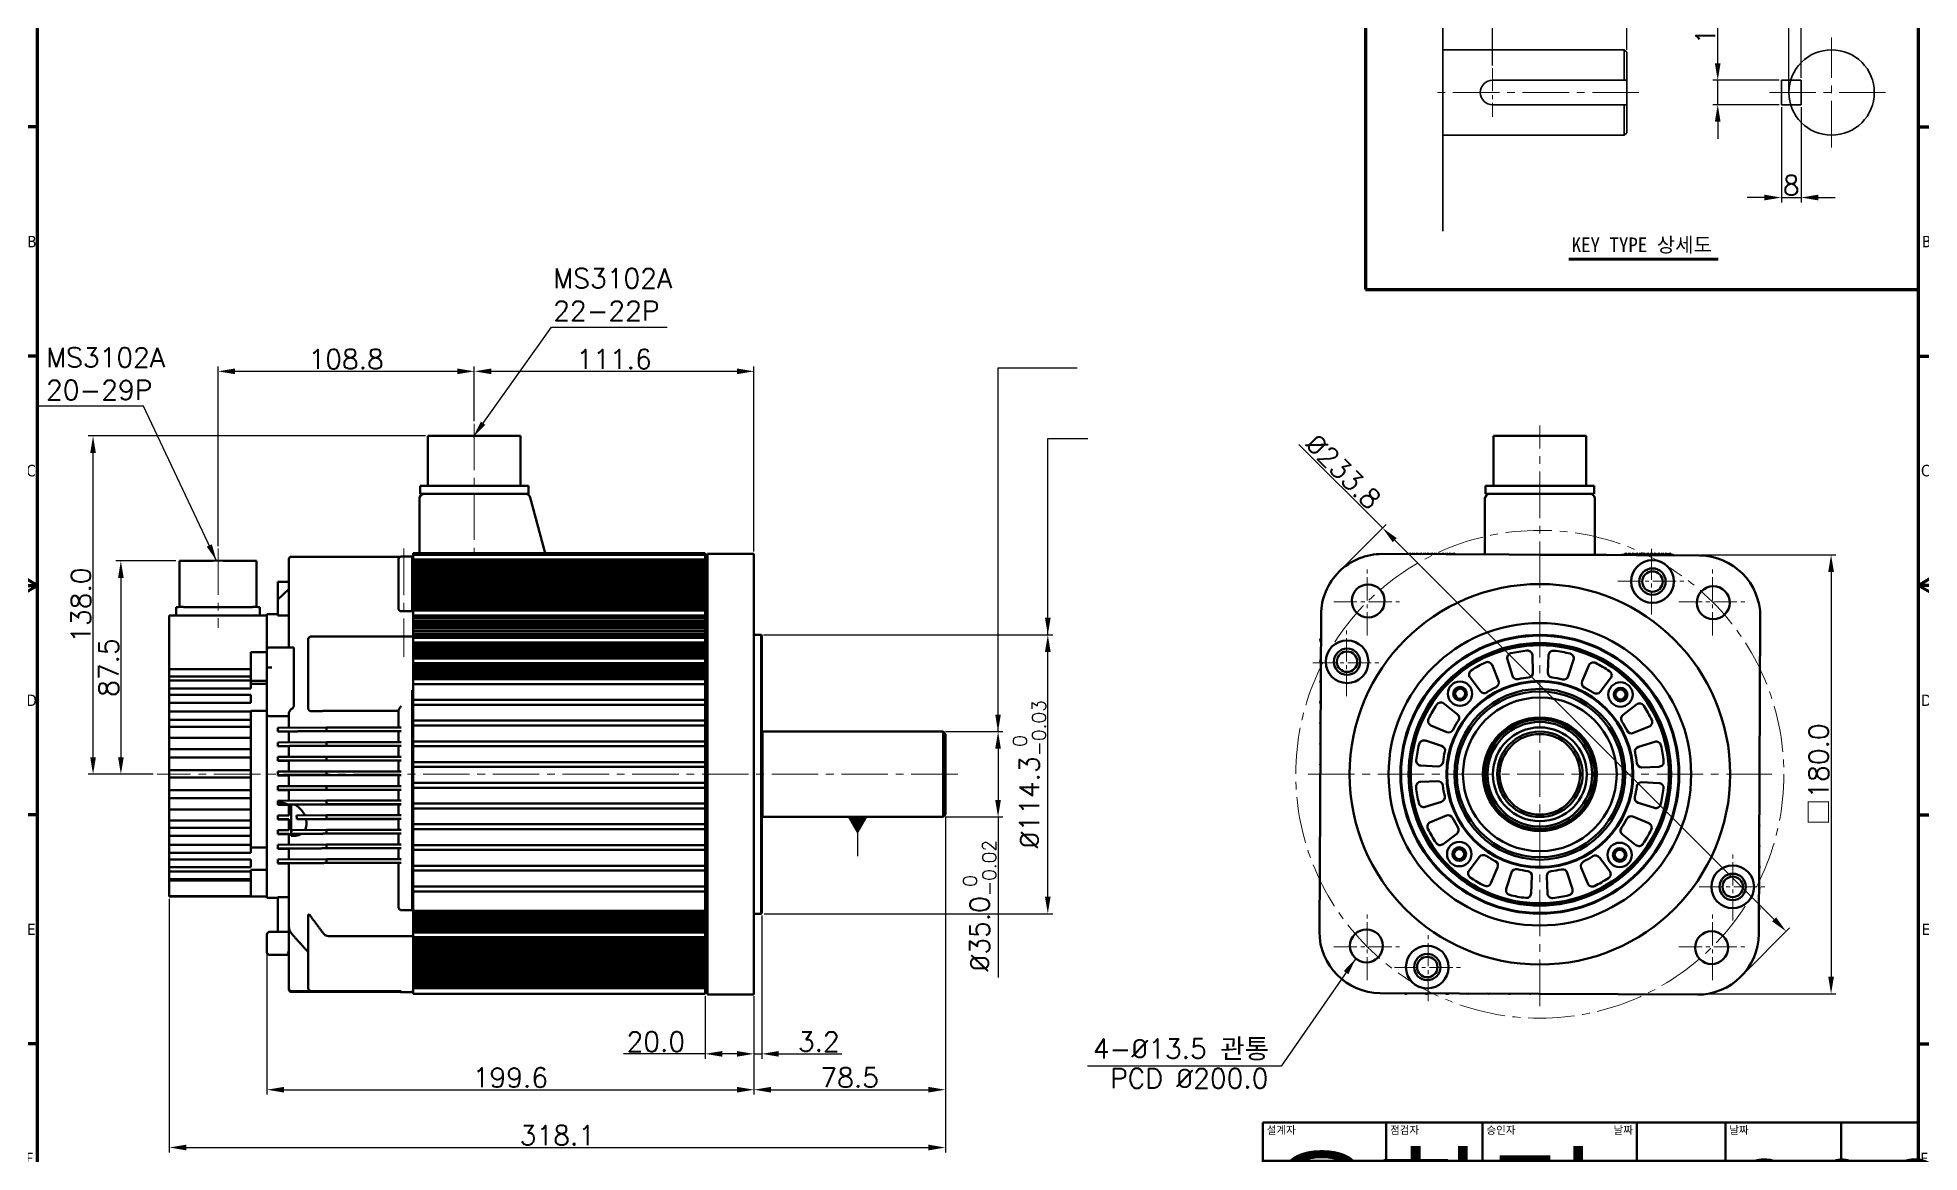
# Model space of a CAD drawing. Header units: millimetres. Extents: x 36 to 1832, y -86 to 592.
# Drawn here: x 50 to 821, y 77 to 534 of the extents above; entities that cross this region are included whole.
import ezdxf
from ezdxf.enums import TextEntityAlignment as Align

# ---------------------------------------------------------------- set-up
doc = ezdxf.new("R2018")
doc.units = ezdxf.units.MM
doc.linetypes.add('CENTER2', pattern=[28.575, 19.05, -3.175, 3.175, -3.175])
for name, color, linetype, lineweight in [('경계(ISO)', 7, 'Continuous', 70), ('문자', 7, 'Continuous', 20), ('외형선', 7, 'Continuous', 35), ('외형선(ISO)', 7, 'Continuous', 50), ('제목(ISO)', 7, 'Continuous', 50), ('중심선', 7, 'CENTER2', 18)]:
    doc.layers.add(name, color=color, linetype=linetype, lineweight=lineweight)
doc.styles.get("Standard").update_dxf_attribs({"font": 'romans.shx', "bigfont": 'whgtxt.shx'})
doc.styles.add('주 텍스트 (ISO)', font='')
doc.styles.add('텍스트 스타일17', font='')
doc.styles.add('텍스트 스타일18', font='')
doc.styles.get('주 텍스트 (ISO)').set_extended_font_data('Tahoma')
doc.styles.get('텍스트 스타일17').set_extended_font_data('Gulim')
doc.styles.get('텍스트 스타일18').set_extended_font_data('Tahoma')
doc.dimstyles.new('Annotative', dxfattribs={"dimtxt": 8, "dimasz": 7, "dimexe": 2, "dimexo": 1, "dimgap": 1, "dimtad": 1, "dimdec": 1, "dimzin": 0, "dimdsep": 46, "dimtxsty": 'Standard', "dimcen": 0.09, "dimclrd": 7, "dimclre": 7, "dimadec": 0, "dimazin": 0, "dimtfac": 1, "dimtdec": 1, "dimtmove": 0, "dimatfit": 3, "dimfxl": 1, "dimtolj": 1, "dimtzin": 0, "dimarcsym": 0})

msp = doc.modelspace()

# ---------------------------------------------------------------- texts
at = {"layer": '문자', "color": 7, "char_height": 8, "attachment_point": 1}
for s, width, insert in [('MS3102A 22-22P', 50.3336, (261.15, 439.45)), ('MS3102A 20-29P ', 49.4975, (53.33, 407.02)), ('4-{\\fISOCPEUR|b0|i0|c0|p34;%%C}13.5 {\\fGulim|b0|i0|c129|p50;관통}', 103.3918, (482.3, 123.66)), ('PCD {\\fISOCPEUR|b0|i0|c0|p34;%%C}200.0', 85.9047, (489.4, 111.47))]:
    msp.add_mtext_dynamic_manual_height_columns(s, width=width, gutter_width=1, heights=[0], dxfattribs=dict(at, insert=insert))
at = {"layer": '외형선', "insert": (678.49, 452.22), "char_height": 6, "attachment_point": 1}
msp.add_mtext_dynamic_manual_height_columns('{\\fGulimChe|b0|i0|c129|p49;KEY TYPE 상세도}', width=66.2313, gutter_width=1, heights=[0], dxfattribs=at)

# ---------------------------------------------------------------- blocks, each defined once
blk = doc.blocks.new('*D9')
at = {"layer": 'Defpoints', "color": 0}
for p in [(764.48, 506.65), (772.54, 506.65), (772.54, 468.58)]:
    blk.add_point(p, dxfattribs=at)
at = {"layer": '외형선', "color": 7, "lineweight": -2}
for p, q in [((764.48, 505.65), (764.48, 466.58)), ((772.54, 505.65), (772.54, 466.58)), ((757.48, 468.58), (750.48, 468.58)), ((764.48, 468.58), (772.54, 468.58)), ((779.54, 468.58), (786.54, 468.58))]:
    blk.add_line(p, q, dxfattribs=at)
at = {"layer": '외형선', "color": 7}
for points in [[(757.48, 469.75), (757.48, 467.42), (764.48, 468.58)], [(779.54, 469.75), (779.54, 467.42), (772.54, 468.58)]]:
    blk.add_solid(points, dxfattribs=at)
at = {"layer": '외형선', "color": 0, "insert": (768.51, 473.58), "char_height": 8, "attachment_point": 5}
blk.add_mtext('\\A1;8', dxfattribs=at)
blk = doc.blocks.new('*D20')
at = {"layer": 'Defpoints', "color": 0}
for p in [(107.46, 319.64), (83.99, 232.14), (98.21, 232.14)]:
    blk.add_point(p, dxfattribs=at)
at = {"layer": '외형선', "color": 7, "lineweight": -2}
for p, q in [((106.46, 319.64), (81.99, 319.64)), ((83.99, 312.64), (83.99, 239.14)), ((97.21, 232.14), (81.99, 232.14))]:
    blk.add_line(p, q, dxfattribs=at)
at = {"layer": '외형선', "color": 7}
for points in [[(82.83, 312.64), (85.16, 312.64), (83.99, 319.64)], [(82.83, 239.14), (85.16, 239.14), (83.99, 232.14)]]:
    blk.add_solid(points, dxfattribs=at)
at = {"layer": '외형선', "color": 0, "insert": (78.99, 275.89), "char_height": 8, "attachment_point": 5, "rotation": 90}
blk.add_mtext('\\A1;87.5', dxfattribs=at)
blk = doc.blocks.new('*D21')
at = {"layer": 'Defpoints', "color": 0}
for p in [(72.6, 370.84), (209.81, 370.84), (98.21, 232.14)]:
    blk.add_point(p, dxfattribs=at)
at = {"layer": '외형선', "color": 7, "lineweight": -2}
for p, q in [((208.81, 370.84), (70.6, 370.84)), ((72.6, 239.14), (72.6, 363.84)), ((97.21, 232.14), (70.6, 232.14))]:
    blk.add_line(p, q, dxfattribs=at)
at = {"layer": '외형선', "color": 7}
for points in [[(71.43, 363.84), (73.76, 363.84), (72.6, 370.84)], [(71.43, 239.14), (73.76, 239.14), (72.6, 232.14)]]:
    blk.add_solid(points, dxfattribs=at)
at = {"layer": '외형선', "color": 0, "insert": (67.6, 301.49), "char_height": 8, "attachment_point": 5, "rotation": 90}
blk.add_mtext('\\A1;138.0', dxfattribs=at)
blk = doc.blocks.new('*D23')
at = {"layer": 'Defpoints', "color": 0}
for p in [(420.91, 249.64), (420.91, 214.64), (443.45, 214.64)]:
    blk.add_point(p, dxfattribs=at)
at = {"layer": '외형선', "color": 7, "lineweight": -2}
for p, q in [((421.91, 249.64), (445.45, 249.64)), ((443.45, 242.64), (443.45, 221.64)), ((421.91, 214.64), (445.45, 214.64)), ((443.45, 214.64), (443.45, 148.84))]:
    blk.add_line(p, q, dxfattribs=at)
at = {"layer": '외형선', "color": 7}
for points in [[(442.28, 242.64), (444.62, 242.64), (443.45, 249.64)], [(442.28, 221.64), (444.62, 221.64), (443.45, 214.64)]]:
    blk.add_solid(points, dxfattribs=at)
at = {"layer": '외형선', "color": 0, "insert": (435.92, 178.24), "char_height": 8, "attachment_point": 5, "rotation": 90}
blk.add_mtext('\\A1;{\\fISOCPEUR|b0|i0|c0|p34;%%C}35.0{\\H0.7x;\\S 0^ -0.02;}', dxfattribs=at)
blk = doc.blocks.new('*D24')
at = {"layer": 'Defpoints', "color": 0}
for p in [(346.31, 289.29), (463.84, 289.29), (346.61, 174.99)]:
    blk.add_point(p, dxfattribs=at)
at = {"layer": '외형선', "color": 7, "lineweight": -2}
for p, q in [((347.31, 289.29), (465.84, 289.29)), ((463.84, 181.99), (463.84, 282.29)), ((347.61, 174.99), (465.84, 174.99))]:
    blk.add_line(p, q, dxfattribs=at)
at = {"layer": '외형선', "color": 7}
for points in [[(462.67, 282.29), (465, 282.29), (463.84, 289.29)], [(462.67, 181.99), (465, 181.99), (463.84, 174.99)]]:
    blk.add_solid(points, dxfattribs=at)
at = {"layer": '외형선', "color": 0, "insert": (456.3, 232.14), "char_height": 8, "attachment_point": 5, "rotation": 90}
blk.add_mtext('\\A1;{\\fISOCPEUR|b0|i0|c0|p34;%%C}114.3{\\H0.7x;\\S 0^ -0.03;}', dxfattribs=at)
blk = doc.blocks.new('*D25')
at = {"layer": 'Defpoints', "color": 0}
for p in [(323.41, 142.14), (343.41, 142.14), (343.41, 117.53)]:
    blk.add_point(p, dxfattribs=at)
at = {"layer": '외형선', "color": 7, "lineweight": -2}
for p, q in [((323.41, 141.14), (323.41, 115.53)), ((343.41, 141.14), (343.41, 115.53)), ((323.41, 117.53), (290.03, 117.53)), ((336.41, 117.53), (330.41, 117.53))]:
    blk.add_line(p, q, dxfattribs=at)
at = {"layer": '외형선', "color": 7}
for points in [[(330.41, 118.7), (330.41, 116.36), (323.41, 117.53)], [(336.41, 118.7), (336.41, 116.36), (343.41, 117.53)]]:
    blk.add_solid(points, dxfattribs=at)
at = {"layer": '외형선', "color": 0, "insert": (303.22, 122.53), "char_height": 8, "attachment_point": 5}
blk.add_mtext('\\A1;20.0', dxfattribs=at)
blk = doc.blocks.new('*D26')
at = {"layer": 'Defpoints', "color": 0}
for p in [(346.61, 175.29), (343.41, 142.07), (346.61, 117.53)]:
    blk.add_point(p, dxfattribs=at)
at = {"layer": '외형선', "color": 7, "lineweight": -2}
for p, q in [((346.61, 174.29), (346.61, 115.53)), ((343.41, 141.07), (343.41, 115.53)), ((336.41, 117.53), (329.41, 117.53)), ((343.41, 117.53), (346.61, 117.53)), ((353.61, 117.53), (379.37, 117.53))]:
    blk.add_line(p, q, dxfattribs=at)
at = {"layer": '외형선', "color": 7}
for points in [[(336.41, 118.7), (336.41, 116.36), (343.41, 117.53)], [(353.61, 118.7), (353.61, 116.36), (346.61, 117.53)]]:
    blk.add_solid(points, dxfattribs=at)
at = {"layer": '외형선', "color": 0, "insert": (369.99, 122.53), "char_height": 8, "attachment_point": 5}
blk.add_mtext('\\A1;3.2', dxfattribs=at)
blk = doc.blocks.new('*D27')
at = {"layer": 'Defpoints', "color": 0}
for p in [(421.91, 215.64), (343.41, 142.14), (421.91, 102.83)]:
    blk.add_point(p, dxfattribs=at)
at = {"layer": '외형선', "color": 7, "lineweight": -2}
for p, q in [((421.91, 214.64), (421.91, 100.83)), ((343.41, 141.14), (343.41, 100.83)), ((350.41, 102.83), (414.91, 102.83))]:
    blk.add_line(p, q, dxfattribs=at)
at = {"layer": '외형선', "color": 7}
for points in [[(350.41, 103.99), (350.41, 101.66), (343.41, 102.83)], [(414.91, 103.99), (414.91, 101.66), (421.91, 102.83)]]:
    blk.add_solid(points, dxfattribs=at)
at = {"layer": '외형선', "color": 0, "insert": (382.66, 107.83), "char_height": 8, "attachment_point": 5}
blk.add_mtext('\\A1;78.5', dxfattribs=at)
blk = doc.blocks.new('*D29')
at = {"layer": 'Defpoints', "color": 0}
for p in [(228.81, 397.34), (228.81, 375.84), (123.81, 324.71)]:
    blk.add_point(p, dxfattribs=at)
at = {"layer": '외형선', "color": 7, "lineweight": -2}
for p, q in [((123.81, 325.71), (123.81, 399.34)), ((130.81, 397.34), (221.81, 397.34)), ((228.81, 376.84), (228.81, 399.34))]:
    blk.add_line(p, q, dxfattribs=at)
at = {"layer": '외형선', "color": 7}
for points in [[(130.81, 398.5), (130.81, 396.17), (123.81, 397.34)], [(221.81, 398.5), (221.81, 396.17), (228.81, 397.34)]]:
    blk.add_solid(points, dxfattribs=at)
at = {"layer": '외형선', "color": 0, "insert": (176.31, 402.34), "char_height": 8, "attachment_point": 5}
blk.add_mtext('\\A1;108.8', dxfattribs=at)
blk = doc.blocks.new('*D30')
at = {"layer": 'Defpoints', "color": 0}
for p in [(343.41, 397.34), (228.81, 375.84), (343.41, 322.46)]:
    blk.add_point(p, dxfattribs=at)
at = {"layer": '외형선', "color": 7, "lineweight": -2}
for p, q in [((228.81, 376.84), (228.81, 399.34)), ((235.81, 397.34), (336.41, 397.34)), ((343.41, 323.46), (343.41, 399.34))]:
    blk.add_line(p, q, dxfattribs=at)
at = {"layer": '외형선', "color": 7}
for points in [[(235.81, 398.5), (235.81, 396.17), (228.81, 397.34)], [(336.41, 398.5), (336.41, 396.17), (343.41, 397.34)]]:
    blk.add_solid(points, dxfattribs=at)
at = {"layer": '외형선', "color": 0, "insert": (286.11, 402.34), "char_height": 8, "attachment_point": 5}
blk.add_mtext('\\A1;111.6', dxfattribs=at)
blk = doc.blocks.new('*D32')
at = {"layer": 'Defpoints', "color": 0}
for p in [(143.81, 161.41), (343.41, 141.81), (343.41, 102.83)]:
    blk.add_point(p, dxfattribs=at)
at = {"layer": '외형선', "color": 7, "lineweight": -2}
for p, q in [((143.81, 160.41), (143.81, 100.83)), ((343.41, 140.81), (343.41, 100.83)), ((150.81, 102.83), (336.41, 102.83))]:
    blk.add_line(p, q, dxfattribs=at)
at = {"layer": '외형선', "color": 7}
for points in [[(150.81, 103.99), (150.81, 101.66), (143.81, 102.83)], [(336.41, 103.99), (336.41, 101.66), (343.41, 102.83)]]:
    blk.add_solid(points, dxfattribs=at)
at = {"layer": '외형선', "color": 0, "insert": (243.61, 107.83), "char_height": 8, "attachment_point": 5}
blk.add_mtext('\\A1;199.6', dxfattribs=at)
blk = doc.blocks.new('*D33')
at = {"layer": 'Defpoints', "color": 0}
for p in [(421.91, 214.64), (103.81, 182.05), (421.91, 79.14)]:
    blk.add_point(p, dxfattribs=at)
at = {"layer": '외형선', "color": 7, "lineweight": -2}
for p, q in [((421.91, 213.64), (421.91, 77.14)), ((103.81, 181.05), (103.81, 77.14)), ((110.81, 79.14), (414.91, 79.14))]:
    blk.add_line(p, q, dxfattribs=at)
at = {"layer": '외형선', "color": 7}
for points in [[(110.81, 80.31), (110.81, 77.97), (103.81, 79.14)], [(414.91, 80.31), (414.91, 77.97), (421.91, 79.14)]]:
    blk.add_solid(points, dxfattribs=at)
at = {"layer": '외형선', "color": 0, "insert": (262.86, 84.14), "char_height": 8, "attachment_point": 5}
blk.add_mtext('\\A1;318.1', dxfattribs=at)
blk = doc.blocks.new('*D40')
at = {"layer": 'Defpoints', "color": 0}
for p in [(582.81, 314.81), (766.42, 167.72), (748.16, 149.46)]:
    blk.add_point(p, dxfattribs=at)
at = {"layer": '외형선', "color": 7, "lineweight": -2}
for p, q in [((601.07, 333.07), (566.74, 367.4)), ((583.51, 315.52), (602.48, 334.49)), ((761.47, 172.67), (606.01, 328.12)), ((748.87, 150.17), (767.83, 169.13))]:
    blk.add_line(p, q, dxfattribs=at)
at = {"layer": '외형선', "color": 7}
for points in [[(606.84, 328.95), (605.19, 327.3), (601.07, 333.07)], [(762.3, 173.49), (760.65, 171.84), (766.42, 167.72)]]:
    blk.add_solid(points, dxfattribs=at)
at = {"layer": '외형선', "color": 0, "insert": (584.96, 356.25), "char_height": 8, "attachment_point": 5, "rotation": 315}
blk.add_mtext('\\A1;{\\fISOCPEUR|b0|i0|c0|p34;%%C}233.8', dxfattribs=at)
blk = doc.blocks.new('*D41')
at = {"layer": 'Defpoints', "color": 0}
for p in [(730.48, 322.14), (730.48, 142.14), (784.82, 142.14)]:
    blk.add_point(p, dxfattribs=at)
at = {"layer": '외형선', "color": 7, "lineweight": -2}
for p, q in [((731.48, 322.14), (786.82, 322.14)), ((784.82, 315.14), (784.82, 149.14)), ((731.48, 142.14), (786.82, 142.14))]:
    blk.add_line(p, q, dxfattribs=at)
at = {"layer": '외형선', "color": 7}
for points in [[(783.66, 315.14), (785.99, 315.14), (784.82, 322.14)], [(783.66, 149.14), (785.99, 149.14), (784.82, 142.14)]]:
    blk.add_solid(points, dxfattribs=at)
at = {"layer": '외형선', "color": 0, "insert": (779.82, 232.14), "char_height": 8, "attachment_point": 5, "rotation": 90}
blk.add_mtext('\\A1;{\\fGulim|b0|i0|c129|p50;□}180.0', dxfattribs=at)
blk = doc.blocks.new('*D6')
at = {"layer": 'Defpoints', "color": 0}
for p in [(701.06, 546.91), (701.06, 528.15), (646.06, 521.65)]:
    blk.add_point(p, dxfattribs=at)
at = {"layer": '외형선', "color": 7, "lineweight": -2}
for p, q in [((646.06, 522.65), (646.06, 548.91)), ((701.06, 529.15), (701.06, 548.91)), ((653.06, 546.91), (694.06, 546.91))]:
    blk.add_line(p, q, dxfattribs=at)
at = {"layer": '외형선', "color": 7}
for points in [[(653.06, 548.08), (653.06, 545.75), (646.06, 546.91)], [(694.06, 548.08), (694.06, 545.75), (701.06, 546.91)]]:
    blk.add_solid(points, dxfattribs=at)
at = {"layer": '외형선', "color": 0, "insert": (673.56, 551.91), "char_height": 8, "attachment_point": 5}
blk.add_mtext('\\A1;55.0', dxfattribs=at)
blk = doc.blocks.new('*D7')
at = {"layer": 'Defpoints', "color": 0}
for p in [(738.37, 516.65), (764.54, 516.65), (764.54, 506.65)]:
    blk.add_point(p, dxfattribs=at)
at = {"layer": '외형선', "color": 7, "lineweight": -2}
for p, q in [((738.37, 523.65), (738.37, 555.88)), ((763.54, 516.65), (736.37, 516.65)), ((738.37, 506.65), (738.37, 516.65)), ((763.54, 506.65), (736.37, 506.65)), ((738.37, 499.65), (738.37, 492.65))]:
    blk.add_line(p, q, dxfattribs=at)
at = {"layer": '외형선', "color": 7}
for points in [[(737.21, 523.65), (739.54, 523.65), (738.37, 516.65)], [(737.21, 499.65), (739.54, 499.65), (738.37, 506.65)]]:
    blk.add_solid(points, dxfattribs=at)
at = {"layer": '외형선', "color": 0, "insert": (733.37, 543.26), "char_height": 8, "attachment_point": 5, "rotation": 90}
blk.add_mtext('\\A1;10.0', dxfattribs=at)
blk = doc.blocks.new('*D8')
at = {"layer": 'Defpoints', "color": 0}
for p in [(767.54, 559.29), (767.54, 511.65), (772.54, 516.65)]:
    blk.add_point(p, dxfattribs=at)
at = {"layer": '외형선', "color": 7, "lineweight": -2}
for p, q in [((760.54, 559.29), (734.78, 559.29)), ((767.54, 512.65), (767.54, 561.29)), ((772.54, 559.29), (767.54, 559.29)), ((772.54, 517.65), (772.54, 561.29)), ((779.54, 559.29), (786.54, 559.29))]:
    blk.add_line(p, q, dxfattribs=at)
at = {"layer": '외형선', "color": 7}
for points in [[(760.54, 560.46), (760.54, 558.13), (767.54, 559.29)], [(779.54, 560.46), (779.54, 558.13), (772.54, 559.29)]]:
    blk.add_solid(points, dxfattribs=at)
at = {"layer": '외형선', "color": 0, "insert": (744.16, 564.29), "char_height": 8, "attachment_point": 5}
blk.add_mtext('\\A1;5.0', dxfattribs=at)
blk = doc.blocks.new('경계 Default Border')
at = {"layer": '경계(ISO)'}
for p, q in [((74.25, 410), (74.25, 413.9)), ((148.5, 410), (148.5, 413.9)), ((222.75, 410), (222.75, 413.9)), ((371.25, 410), (371.25, 413.9)), ((445.5, 410), (445.5, 413.9)), ((519.75, 410), (519.75, 413.9)), ((10, 350), (6.1, 350)), ((584, 350), (587.9, 350)), ((10, 280), (6.1, 280)), ((584, 280), (587.9, 280)), ((10, 140), (6.1, 140)), ((584, 140), (587.9, 140)), ((10, 70), (6.1, 70)), ((584, 70), (587.9, 70)), ((74.25, 10), (74.25, 6.1)), ((148.5, 10), (148.5, 6.1)), ((222.75, 10), (222.75, 6.1)), ((371.25, 10), (371.25, 6.1)), ((445.5, 10), (445.5, 6.1)), ((519.75, 10), (519.75, 6.1))]:
    blk.add_line(p, q, dxfattribs=at)
at = {"layer": '경계(ISO)', "flags": 128}
for points in [[(297, 420), (297, 410), (294.11, 415), (299.89, 415), (297, 410)], [(10, 10), (10, 410), (584, 410), (584, 10), (10, 10)], [(0, 210), (10, 210), (5, 212.89), (5, 207.11), (10, 210)], [(594, 210), (584, 210), (589, 212.89), (589, 207.11), (584, 210)], [(297, 0), (297, 10), (294.11, 5), (299.89, 5), (297, 10)]]:
    blk.add_lwpolyline(points, dxfattribs=at)
at = {"layer": '경계(ISO)', "char_height": 3.5, "attachment_point": 7, "style": '주 텍스트 (ISO)'}
for s, insert in [('1', (35.98, 410.32)), ('2', (110.29, 410.4)), ('3', (184.51, 410.33)), ('4', (258.85, 410.33)), ('5', (332.9, 410.4)), ('6', (407.29, 410.33)), ('7', (481.56, 410.4)), ('8', (556.09, 410.4)), ('A', (6.94, 383.25)), ('A', (585.24, 383.25)), ('B', (6.85, 313.25)), ('B', (585.15, 313.25)), ('C', (6.57, 243.25)), ('C', (584.87, 243.25)), ('D', (6.56, 173.19)), ('D', (584.86, 173.19)), ('E', (6.78, 103.25)), ('E', (585.08, 103.25)), ('F', (6.36, 33.25)), ('F', (584.66, 33.25)), ('1', (35.98, 6.02)), ('2', (110.29, 6.1)), ('3', (184.51, 6.03)), ('4', (258.85, 6.03)), ('5', (332.9, 6.1)), ('6', (407.29, 6.03)), ('7', (481.56, 6.1)), ('8', (556.09, 6.1))]:
    blk.add_mtext(s, dxfattribs=dict(at, insert=insert))
blk = doc.blocks.new('제목 블록 ISO')
at = {"layer": '제목(ISO)'}
for p, q in [((270.07, 130), (100.07, 130)), ((100.07, 130), (100.07, 100)), ((132.07, 120), (132.07, 130)), ((157.07, 120), (157.07, 130)), ((197.07, 120), (197.07, 130)), ((220.07, 120), (220.07, 130)), ((250.07, 120), (250.07, 130)), ((270.07, 100), (270.07, 130)), ((100.07, 120), (270.07, 120)), ((175.07, 120), (175.07, 100)), ((270.07, 110), (175.07, 110)), ((235.07, 100), (235.07, 110)), ((250.07, 100), (250.07, 110)), ((100.07, 100), (270.07, 100))]:
    blk.add_line(p, q, dxfattribs=at)
for s, style, p in [('설계자', '텍스트 스타일17', (101.07, 129)), ('점검자', '텍스트 스타일17', (133.07, 129)), ('승인자', '텍스트 스타일18', (158.07, 129)), ('날짜', '텍스트 스타일17', (221.07, 129))]:
    blk.add_text(s, height=2, dxfattribs=dict(at, style=style)).set_placement(p, align=Align.TOP_LEFT)
at = {"layer": '제목(ISO)', "style": '텍스트 스타일17'}
blk.add_text('날짜', height=2, dxfattribs=at).set_placement((196.07, 129), align=Align.TOP_RIGHT)
for s, p in [('에디션', (242.57, 109)), ('용지', (260.07, 109))]:
    blk.add_text(s, height=2, dxfattribs=at).set_placement(p, align=Align.TOP_CENTER)
at = {"layer": '제목(ISO)', "style": '주 텍스트 (ISO)'}
blk.add_text('1 / 1 ', height=3.5, dxfattribs=at).set_placement((260.07, 103.5), align=Align.MIDDLE_CENTER)
at = {"layer": '제목(ISO)', "lineweight": 30, "flags": 104}
for tag, p in [('작성자', (100.83, 121.81)), ('점검자', (133.07, 121)), ('엔지니어링_승인자', (158.07, 121)), ('작성_날짜', (220.92, 121.71))]:
    blk.add_attdef(tag, text='', height=2, dxfattribs=at).set_placement(p, align=Align.BOTTOM_LEFT)
blk.add_attdef('엔지니어링_승인_날짜', text='', height=2, dxfattribs=at).set_placement((196.07, 121), align=Align.BOTTOM_RIGHT)
for tag, p in [('제목', (222.57, 115)), ('회사', (137.41, 109.96)), ('리비전_번호', (242.57, 103.5))]:
    blk.add_attdef(tag, text='', height=3.5, dxfattribs=at).set_placement(p, align=Align.MIDDLE_CENTER)
blk.add_attdef('부품_번호', text='', height=3.5, dxfattribs=at).set_placement((176.07, 105), align=Align.MIDDLE_LEFT)

# ---------------------------------------------------------------- dimensions: what is measured, and where the dimension line sits
at = {"layer": '외형선'}
for base, p1, p2, picture, middle in [((767.54, 559.29), (772.54, 516.65), (767.54, 511.65), '*D8', (744.16, 564.29)), ((701.06, 546.91), (646.06, 521.65), (701.06, 528.15), '*D6', (673.56, 551.91)), ((421.91, 79.14), (103.81, 182.05), (421.91, 214.64), '*D33', (262.86, 84.14)), ((421.91, 102.83), (343.41, 142.14), (421.91, 215.64), '*D27', (382.66, 107.83)), ((346.61, 117.53), (343.41, 142.07), (346.61, 175.29), '*D26', (369.99, 122.53)), ((343.41, 102.83), (143.81, 161.41), (343.41, 141.81), '*D32', (243.61, 107.83))]:
    dim = msp.add_linear_dim(base=base, p1=p1, p2=p2, dimstyle='Annotative', dxfattribs=at)
    dim.commit()
    dim.dimension.update_dxf_attribs({"geometry": picture, "text_midpoint": middle})
for base, p1, p2, picture, middle in [((738.37, 516.65), (764.54, 506.65), (764.54, 516.65), '*D7', (733.37, 543.26)), ((83.99, 232.14), (107.46, 319.64), (98.21, 232.14), '*D20', (78.99, 275.89))]:
    dim = msp.add_linear_dim(base=base, p1=p1, p2=p2, angle=90, dimstyle='Annotative', dxfattribs=at)
    dim.commit()
    dim.dimension.update_dxf_attribs({"geometry": picture, "text_midpoint": middle})
for base, p1, p2, text, picture, middle in [((772.54, 468.58), (764.48, 506.65), (772.54, 506.65), '8', '*D9', (768.51, 473.58)), ((228.81, 397.34), (123.81, 324.71), (228.81, 375.84), '108.8', '*D29', (176.31, 402.34)), ((343.41, 397.34), (228.81, 375.84), (343.41, 322.46), '111.6', '*D30', (286.11, 402.34))]:
    dim = msp.add_linear_dim(base=base, p1=p1, p2=p2, text=text, dimstyle='Annotative', dxfattribs=at)
    dim.commit()
    dim.dimension.update_dxf_attribs({"geometry": picture, "text_midpoint": middle})
for base, p1, p2, text, picture, middle in [((72.6, 370.84), (98.21, 232.14), (209.81, 370.84), '138.0', '*D21', (67.6, 301.49)), ((784.82, 142.14), (730.48, 322.14), (730.48, 142.14), '{\\fGulim|b0|i0|c129|p50;□}<>', '*D41', (779.82, 232.14)), ((463.84, 289.29), (346.61, 174.99), (346.31, 289.29), '{\\fISOCPEUR|b0|i0|c0|p34;%%C}<>{\\H0.7x;\\S 0^ -0.03;}', '*D24', (456.3, 232.14)), ((443.45, 214.64), (420.91, 249.64), (420.91, 214.64), '{\\fISOCPEUR|b0|i0|c0|p34;%%C}<>{\\H0.7x;\\S 0^ -0.02;}', '*D23', (435.92, 178.24))]:
    dim = msp.add_linear_dim(base=base, p1=p1, p2=p2, angle=90, text=text, dimstyle='Annotative', dxfattribs=at)
    dim.commit()
    dim.dimension.update_dxf_attribs({"geometry": picture, "text_midpoint": middle})
dim = msp.add_linear_dim(base=(766.42, 167.72), p1=(582.81, 314.81), p2=(748.16, 149.46), angle=315, text='{\\fISOCPEUR|b0|i0|c0|p34;%%C}<>', dimstyle='Annotative', dxfattribs=at)
dim.commit()
dim.dimension.update_dxf_attribs({"geometry": '*D40', "text_midpoint": (581.43, 352.71), "dimtype": 129})
dim = msp.add_linear_dim(base=(343.41, 117.53), p1=(323.41, 142.14), p2=(343.41, 142.14), dimstyle='Annotative', dxfattribs=at)
dim.commit()
dim.dimension.update_dxf_attribs({"geometry": '*D25', "text_midpoint": (303.22, 117.53), "dimtype": 128})

# ---------------------------------------------------------------- linework, layer by layer
at = {"layer": '경계(ISO)'}
for p, q in [((594.02, 574), (594.02, 430.88)), ((594.02, 430.88), (821, 430.88))]:
    msp.add_line(p, q, dxfattribs=at)
at = {"layer": '외형선'}
for p, q in [((625.76, 568.5), (625.76, 454.8)), ((700.06, 529.15), (626.06, 529.15)), ((700.06, 529.15), (700.06, 516.65)), ((701.06, 528.15), (700.06, 529.15)), ((701.06, 528.15), (701.06, 495.15)), ((646.06, 516.65), (701.06, 516.65)), ((764.54, 516.65), (772.54, 516.65)), ((764.54, 506.65), (764.54, 516.65)), ((772.54, 506.65), (772.54, 516.65)), ((646.06, 506.65), (701.06, 506.65)), ((700.06, 506.65), (700.06, 494.15)), ((764.54, 506.65), (772.54, 506.65)), ((700.06, 494.15), (626.06, 494.15)), ((701.06, 495.15), (700.06, 494.15)), ((677.41, 443.53), (738.5, 443.53)), ((677.41, 443.03), (738.5, 443.03))]:
    msp.add_line(p, q, dxfattribs=at)
msp.add_circle((785.04, 511.65), 17.5, dxfattribs=at)
for centre, radius, start, end in [((626.06, 530.15), 1, 252.61751, 270.07167), ((646.06, 511.65), 5, 90, 270), ((626.06, 493.15), 1, 89.92833, 107.38249)]:
    msp.add_arc(centre, radius, start, end, dxfattribs=at)
at = {"layer": '외형선(ISO)'}
for p, q in [((209.81, 370.84), (247.81, 370.84)), ((209.81, 350.34), (209.81, 370.84)), ((247.81, 350.34), (247.81, 370.84)), ((646.48, 370.84), (684.48, 370.84)), ((646.48, 350.34), (646.48, 370.84)), ((684.48, 350.34), (684.48, 370.84)), ((206.59, 350.34), (208.59, 350.34)), ((206.59, 350.34), (206.59, 347.14)), ((208.59, 347.14), (206.59, 347.14)), ((249.04, 350.34), (208.59, 350.34)), ((208.59, 347.14), (249.04, 347.14)), ((249.04, 350.34), (251.04, 350.34)), ((251.04, 347.14), (249.04, 347.14)), ((251.04, 347.14), (251.04, 350.34)), ((643.26, 350.34), (645.26, 350.34)), ((643.26, 350.34), (643.26, 347.14)), ((645.26, 347.14), (643.26, 347.14)), ((685.71, 350.34), (645.26, 350.34)), ((645.26, 347.14), (685.71, 347.14)), ((685.71, 350.34), (687.71, 350.34)), ((687.71, 347.14), (685.71, 347.14)), ((687.71, 347.14), (687.71, 350.34)), ((206.31, 345.14), (206.31, 322.84)), ((257.82, 322.84), (251.71, 345.65)), ((642.98, 345.14), (642.98, 322.25)), ((687.98, 322.14), (687.98, 345.14)), ((108.06, 300.72), (108.06, 319.64)), ((139.56, 300.72), (139.56, 319.64)), ((152.81, 319.35), (152.81, 320.34)), ((152.81, 287.5), (152.81, 319.35)), ((153.81, 321.34), (198.47, 321.34)), ((197.81, 319.41), (197.81, 320.4)), ((197.81, 319.41), (197.81, 299.82)), ((203.31, 321.4), (198.81, 321.4)), ((203.31, 321.4), (203.31, 319.41)), ((203.31, 320.97), (203.81, 320.97)), ((203.31, 298.99), (203.31, 319.41)), ((203.31, 319.14), (203.81, 319.14)), ((203.81, 322.84), (203.81, 322.14)), ((323.41, 322.84), (203.81, 322.84)), ((203.81, 320.26), (203.81, 322.14)), ((323.41, 322.14), (203.81, 322.14)), ((203.81, 320.26), (203.81, 319.51)), ((323.41, 320.26), (203.81, 320.26)), ((203.81, 319.51), (203.81, 318.76)), ((323.41, 319.51), (203.81, 319.51)), ((203.81, 318.76), (203.81, 318.01)), ((323.41, 318.76), (203.81, 318.76)), ((203.81, 318.01), (203.81, 317.26)), ((323.41, 318.01), (203.81, 318.01)), ((203.81, 317.26), (203.81, 316.51)), ((323.41, 317.26), (203.81, 317.26)), ((203.81, 316.51), (203.81, 315.76)), ((323.41, 316.51), (203.81, 316.51)), ((323.41, 322.14), (323.41, 322.84)), ((323.41, 322.14), (323.41, 320.26)), ((323.41, 319.51), (323.41, 320.26)), ((323.41, 318.76), (323.41, 319.51)), ((324.41, 319.14), (323.41, 319.14)), ((323.41, 318.01), (323.41, 318.76)), ((323.41, 317.26), (323.41, 318.01)), ((323.41, 316.51), (323.41, 317.26)), ((323.41, 315.76), (323.41, 316.51)), ((324.41, 297.58), (324.41, 322.46)), ((324.41, 322.46), (343.41, 322.46)), ((343.41, 322.46), (343.41, 297.58)), ((600.93, 322.46), (730.93, 321.81)), ((611.77, 322.4), (612.23, 322.84)), ((612.23, 322.84), (612.7, 322.4)), ((613.26, 322.4), (613.73, 322.84)), ((613.73, 322.84), (614.21, 322.39)), ((614.76, 322.39), (615.23, 322.84)), ((615.23, 322.84), (615.72, 322.39)), ((616.25, 322.38), (616.73, 322.84)), ((616.73, 322.84), (617.23, 322.38)), ((617.74, 322.37), (618.23, 322.84)), ((618.23, 322.84), (618.73, 322.37)), ((619.23, 322.37), (619.73, 322.84)), ((619.73, 322.84), (620.24, 322.36)), ((620.72, 322.36), (621.23, 322.84)), ((621.23, 322.84), (621.75, 322.36)), ((622.22, 322.35), (622.73, 322.84)), ((622.73, 322.84), (623.26, 322.35)), ((623.71, 322.35), (624.23, 322.84)), ((624.23, 322.84), (624.77, 322.34)), ((625.2, 322.34), (625.73, 322.84)), ((625.73, 322.84), (626.27, 322.33)), ((626.69, 322.33), (627.23, 322.84)), ((627.23, 322.84), (627.78, 322.32)), ((628.18, 322.32), (628.73, 322.84)), ((628.73, 322.84), (629.29, 322.32)), ((629.68, 322.32), (630.23, 322.84)), ((630.23, 322.84), (630.8, 322.31)), ((665.71, 322.14), (692.48, 322.14)), ((699.48, 322.14), (699.98, 322.14)), ((699.98, 322.14), (700.73, 322.84)), ((700.73, 322.84), (701.48, 322.14)), ((701.48, 322.14), (702.23, 322.84)), ((702.23, 322.84), (702.98, 322.14)), ((702.98, 322.14), (703.73, 322.84)), ((703.73, 322.84), (704.48, 322.14)), ((704.48, 322.14), (705.23, 322.84)), ((705.23, 322.84), (705.98, 322.14)), ((705.98, 322.14), (706.73, 322.84)), ((706.73, 322.84), (707.48, 322.14)), ((707.48, 322.14), (708.23, 322.84)), ((708.23, 322.84), (708.98, 322.14)), ((708.98, 322.14), (709.73, 322.84)), ((709.73, 322.84), (710.48, 322.14)), ((710.48, 322.14), (711.23, 322.84)), ((711.23, 322.84), (711.98, 322.14)), ((711.98, 322.14), (712.73, 322.84)), ((712.73, 322.84), (713.48, 322.14)), ((713.48, 322.14), (714.23, 322.84)), ((714.23, 322.84), (714.98, 322.14)), ((714.98, 322.14), (715.73, 322.84)), ((715.73, 322.84), (716.48, 322.14)), ((716.48, 322.14), (717.23, 322.84)), ((717.23, 322.84), (717.98, 322.14)), ((717.98, 322.14), (718.73, 322.84)), ((718.73, 322.84), (719.48, 322.14)), ((148.31, 303.73), (148.31, 310.99)), ((148.31, 310.99), (152.81, 310.99)), ((203.81, 315.76), (203.81, 315.01)), ((323.41, 315.76), (203.81, 315.76)), ((203.81, 315.01), (203.81, 314.26)), ((323.41, 315.01), (203.81, 315.01)), ((203.81, 314.26), (203.81, 313.51)), ((323.41, 314.26), (203.81, 314.26)), ((203.81, 313.51), (203.81, 312.76)), ((323.41, 313.51), (203.81, 313.51)), ((203.81, 312.76), (203.81, 312.01)), ((323.41, 312.76), (203.81, 312.76)), ((203.81, 312.01), (203.81, 311.26)), ((323.41, 312.01), (203.81, 312.01)), ((203.81, 311.26), (203.81, 310.51)), ((323.41, 311.26), (203.81, 311.26)), ((203.81, 310.51), (203.81, 309.76)), ((323.41, 310.51), (203.81, 310.51)), ((203.81, 309.76), (203.81, 309.01)), ((323.41, 309.76), (203.81, 309.76)), ((203.81, 309.01), (203.81, 308.26)), ((323.41, 309.01), (203.81, 309.01)), ((323.41, 315.01), (323.41, 315.76)), ((323.41, 314.26), (323.41, 315.01)), ((323.41, 313.51), (323.41, 314.26)), ((323.41, 312.76), (323.41, 313.51)), ((323.41, 312.01), (323.41, 312.76)), ((323.41, 311.26), (323.41, 312.01)), ((323.41, 310.51), (323.41, 311.26)), ((323.41, 309.76), (323.41, 310.51)), ((323.41, 309.01), (323.41, 309.76)), ((323.41, 308.26), (323.41, 309.01)), ((148.31, 303.73), (152.81, 308.03)), ((148.31, 303.73), (148.31, 297.26)), ((203.81, 308.26), (203.81, 307.51)), ((323.41, 308.26), (203.81, 308.26)), ((203.81, 307.51), (203.81, 306.76)), ((323.41, 307.51), (203.81, 307.51)), ((203.81, 306.76), (203.81, 306.01)), ((323.41, 306.76), (203.81, 306.76)), ((203.81, 306.01), (203.81, 305.26)), ((323.41, 306.01), (203.81, 306.01)), ((203.81, 305.26), (203.81, 304.51)), ((323.41, 305.26), (203.81, 305.26)), ((203.81, 304.51), (203.81, 303.76)), ((323.41, 304.51), (203.81, 304.51)), ((203.81, 303.76), (203.81, 303.01)), ((323.41, 303.76), (203.81, 303.76)), ((203.81, 303.01), (203.81, 302.26)), ((323.41, 303.01), (203.81, 303.01)), ((203.81, 302.26), (203.81, 301.51)), ((323.41, 302.26), (203.81, 302.26)), ((203.81, 301.51), (203.81, 300.76)), ((323.41, 301.51), (203.81, 301.51)), ((203.81, 300.76), (203.81, 300.01)), ((323.41, 300.76), (203.81, 300.76)), ((323.41, 307.51), (323.41, 308.26)), ((323.41, 306.76), (323.41, 307.51)), ((323.41, 306.01), (323.41, 306.76)), ((323.41, 305.26), (323.41, 306.01)), ((323.41, 304.51), (323.41, 305.26)), ((323.41, 303.76), (323.41, 304.51)), ((323.41, 303.01), (323.41, 303.76)), ((323.41, 302.26), (323.41, 303.01)), ((323.41, 301.51), (323.41, 302.26)), ((323.41, 300.76), (323.41, 301.51)), ((323.41, 300.01), (323.41, 300.76)), ((143.81, 297.23), (103.81, 297.23)), ((103.81, 297.23), (103.81, 275.3)), ((106.66, 300.71), (106.66, 297.23)), ((137.96, 300.72), (109.66, 300.72)), ((140.96, 297.23), (140.96, 300.71)), ((143.81, 297.72), (143.81, 294.24)), ((143.81, 297.72), (148.31, 297.72)), ((143.81, 282.27), (143.81, 297.23)), ((143.81, 285.24), (143.81, 294.24)), ((152.81, 297.26), (148.31, 297.26)), ((203.31, 298.99), (198.81, 298.99)), ((203.81, 300.01), (203.81, 299.26)), ((323.41, 300.01), (203.81, 300.01)), ((203.81, 299.26), (203.81, 298.89)), ((323.41, 299.26), (203.81, 299.26)), ((203.81, 298.89), (203.81, 298.71)), ((203.81, 297.18), (203.81, 298.71)), ((323.41, 297.21), (203.81, 297.21)), ((203.81, 297.18), (203.81, 297.17)), ((203.81, 297.17), (203.81, 297.09)), ((323.41, 297.17), (203.81, 297.17)), ((203.81, 290.81), (203.81, 297.09)), ((323.41, 296.15), (203.81, 296.15)), ((323.41, 296.11), (203.81, 296.11)), ((323.41, 295.09), (203.81, 295.09)), ((323.41, 295.05), (203.81, 295.05)), ((323.41, 294.03), (203.81, 294.03)), ((323.41, 293.99), (203.81, 293.99)), ((323.41, 299.26), (323.41, 300.01)), ((323.41, 298.89), (323.41, 299.26)), ((323.41, 298.71), (323.41, 298.89)), ((323.41, 298.71), (323.41, 297.18)), ((323.41, 297.17), (323.41, 297.18)), ((323.41, 297.09), (323.41, 297.17)), ((323.41, 297.09), (323.41, 290.81)), ((324.41, 297.58), (324.41, 167.59)), ((343.41, 167.59), (343.41, 297.58)), ((575.16, 167.59), (575.81, 297.58)), ((755.81, 296.69), (755.16, 166.69)), ((152.81, 284.16), (152.81, 287.5)), ((160.81, 286.57), (160.81, 287.57)), ((160.81, 286.57), (160.81, 260.11)), ((203.81, 288.57), (161.81, 288.57)), ((323.41, 292.96), (203.81, 292.96)), ((323.41, 292.93), (203.81, 292.93)), ((323.41, 291.9), (203.81, 291.9)), ((323.41, 291.87), (203.81, 291.87)), ((323.41, 290.84), (203.81, 290.84)), ((203.81, 290.81), (203.81, 290.8)), ((203.81, 290.81), (203.81, 290.81)), ((323.41, 290.81), (203.81, 290.81)), ((203.81, 289.75), (203.81, 290.8)), ((323.41, 289.78), (203.81, 289.78)), ((203.81, 289.75), (203.81, 289.61)), ((203.81, 289.75), (203.81, 289.75)), ((323.41, 289.75), (203.81, 289.75)), ((203.81, 288.84), (203.81, 289.61)), ((203.81, 288.84), (203.81, 288.47)), ((323.41, 288.84), (203.81, 288.84)), ((203.81, 288.47), (203.81, 288.14)), ((203.81, 286.14), (203.81, 288.14)), ((323.41, 288.14), (203.81, 288.14)), ((323.41, 286.14), (203.81, 286.14)), ((203.81, 286.14), (203.81, 279.64)), ((323.41, 285.89), (203.81, 285.89)), ((323.41, 290.81), (323.41, 290.81)), ((323.41, 290.8), (323.41, 290.81)), ((323.41, 290.8), (323.41, 289.75)), ((323.41, 289.75), (323.41, 289.75)), ((323.41, 289.61), (323.41, 289.75)), ((323.41, 289.61), (323.41, 288.84)), ((323.41, 288.14), (323.41, 288.84)), ((323.41, 288.14), (323.41, 286.14)), ((323.41, 285.89), (323.41, 286.14)), ((323.41, 285.14), (323.41, 285.89)), ((346.31, 289.29), (343.41, 289.29)), ((346.31, 289.29), (346.31, 174.99)), ((346.61, 288.99), (346.31, 289.29)), ((346.61, 288.99), (346.61, 175.29)), ((137.31, 282.27), (137.31, 279.29)), ((137.31, 282.27), (143.81, 282.27)), ((137.31, 270.54), (137.31, 279.29)), ((143.81, 285.24), (143.81, 283.16)), ((143.81, 259.75), (143.81, 283.16)), ((143.81, 282.27), (143.81, 279.29)), ((143.81, 270.42), (143.81, 279.29)), ((144.81, 284.16), (154.51, 284.16)), ((154.81, 260.13), (154.81, 283.86)), ((323.41, 285.14), (203.81, 285.14)), ((323.41, 284.39), (203.81, 284.39)), ((323.41, 283.64), (203.81, 283.64)), ((323.41, 282.89), (203.81, 282.89)), ((323.41, 282.14), (203.81, 282.14)), ((323.41, 281.39), (203.81, 281.39)), ((323.41, 280.64), (203.81, 280.64)), ((323.41, 279.89), (203.81, 279.89)), ((203.81, 277.64), (203.81, 279.64)), ((323.41, 279.64), (203.81, 279.64)), ((323.41, 277.64), (203.81, 277.64)), ((203.81, 277.64), (203.81, 271.14)), ((323.41, 284.39), (323.41, 285.14)), ((323.41, 283.64), (323.41, 284.39)), ((323.41, 282.89), (323.41, 283.64)), ((323.41, 282.14), (323.41, 282.89)), ((323.41, 281.39), (323.41, 282.14)), ((323.41, 280.64), (323.41, 281.39)), ((323.41, 279.89), (323.41, 280.64)), ((323.41, 279.64), (323.41, 279.89)), ((323.41, 279.64), (323.41, 277.64)), ((323.41, 278.5), (324.41, 278.5)), ((323.41, 277.39), (323.41, 277.64)), ((654.24, 272.49), (652.16, 279.2)), ((662.4, 280.95), (662.67, 273.94)), ((668.72, 273.91), (669.06, 280.92)), ((679.28, 279.06), (677.13, 272.38)), ((103.81, 273.06), (103.81, 275.3)), ((137.31, 275.3), (103.81, 275.3)), ((103.81, 273.06), (103.81, 272.19)), ((103.81, 270.54), (103.81, 272.19)), ((103.81, 272.19), (137.31, 272.19)), ((103.81, 268.08), (103.81, 270.54)), ((137.31, 270.54), (103.81, 270.54)), ((137.31, 270.54), (137.31, 268.08)), ((137.31, 270.42), (143.81, 270.42)), ((145.81, 275.89), (143.81, 275.89)), ((143.81, 270), (143.81, 270.42)), ((143.81, 269.23), (143.81, 270)), ((323.41, 277.39), (203.81, 277.39)), ((323.41, 276.64), (203.81, 276.64)), ((323.41, 275.89), (203.81, 275.89)), ((323.41, 275.14), (203.81, 275.14)), ((323.41, 274.39), (203.81, 274.39)), ((323.41, 273.64), (203.81, 273.64)), ((323.41, 272.89), (203.81, 272.89)), ((323.41, 272.14), (203.81, 272.14)), ((323.41, 271.39), (203.81, 271.39)), ((203.81, 269.14), (203.81, 271.14)), ((323.41, 271.14), (203.81, 271.14)), ((323.41, 276.64), (323.41, 277.39)), ((323.41, 275.89), (323.41, 276.64)), ((323.41, 275.14), (323.41, 275.89)), ((323.41, 274.39), (323.41, 275.14)), ((323.41, 273.64), (323.41, 274.39)), ((323.41, 272.89), (323.41, 273.64)), ((324.41, 273.47), (323.41, 273.47)), ((323.41, 272.14), (323.41, 272.89)), ((323.41, 271.39), (323.41, 272.14)), ((323.41, 271.14), (323.41, 271.39)), ((323.41, 271.14), (323.41, 269.14)), ((641.11, 266.21), (636.87, 271.8)), ((645.89, 276.95), (648.54, 270.45)), ((682.81, 270.28), (685.53, 276.75)), ((694.49, 271.51), (690.19, 265.97)), ((103.81, 268.08), (103.81, 267.31)), ((103.81, 267.31), (137.31, 267.31)), ((103.81, 264.66), (103.81, 267.31)), ((103.81, 262.01), (103.81, 264.66)), ((137.31, 264.66), (103.81, 264.66)), ((137.31, 269.23), (143.81, 269.23)), ((137.31, 267.31), (137.31, 268.08)), ((137.31, 264.66), (137.31, 262.01)), ((143.81, 269.23), (143.81, 258.12)), ((203.31, 178.58), (203.31, 266.58)), ((203.31, 266.58), (203.81, 266.58)), ((203.81, 266.53), (203.31, 266.53)), ((323.41, 269.14), (203.81, 269.14)), ((203.81, 269.14), (203.81, 266.58)), ((203.81, 266.58), (203.81, 266.53)), ((203.81, 262.65), (203.81, 266.53)), ((203.81, 262.65), (203.81, 262.64)), ((203.81, 260.64), (203.81, 262.64)), ((323.41, 262.64), (203.81, 262.64)), ((323.41, 267.74), (323.41, 269.14)), ((323.41, 267.74), (323.41, 262.65)), ((323.41, 262.64), (323.41, 262.65)), ((323.41, 262.64), (323.41, 260.64)), ((103.81, 262.01), (103.81, 261.37)), ((103.81, 261.37), (137.31, 261.37)), ((103.81, 257.83), (103.81, 261.37)), ((103.81, 255.03), (103.81, 257.83)), ((137.31, 257.83), (103.81, 257.83)), ((103.81, 255.03), (103.81, 254.53)), ((103.81, 251.53), (103.81, 254.53)), ((103.81, 254.53), (137.31, 254.53)), ((137.31, 261.37), (137.31, 262.01)), ((137.31, 258.12), (137.31, 255.13)), ((137.31, 258.12), (143.81, 258.12)), ((137.31, 250.04), (137.31, 255.13)), ((143.81, 259.75), (143.81, 256.95)), ((143.81, 258.12), (143.81, 255.13)), ((143.81, 207.39), (143.81, 256.95)), ((143.81, 205.14), (143.81, 255.13)), ((144.81, 255.95), (152.81, 255.95)), ((152.81, 251.25), (152.81, 257.08)), ((160.81, 259.11), (160.81, 260.11)), ((160.81, 259.11), (160.81, 259.05)), ((197.81, 258.09), (169.05, 258.09)), ((197.81, 258.38), (197.81, 251.33)), ((203.81, 260.64), (203.81, 260.3)), ((323.41, 260.64), (203.81, 260.64)), ((203.81, 254.17), (203.81, 260.3)), ((323.41, 260.3), (323.41, 260.64)), ((323.41, 260.3), (323.41, 254.17)), ((626.11, 261.15), (631.65, 256.85)), ((699.56, 256.51), (705.15, 260.75)), ((103.81, 248.62), (103.81, 251.53)), ((137.31, 251.53), (103.81, 251.53)), ((103.81, 248.62), (103.81, 247.02)), ((103.81, 242.43), (103.81, 247.02)), ((103.81, 247.02), (137.31, 247.02)), ((137.31, 240.94), (137.31, 250.04)), ((168.31, 251.33), (148.31, 251.23)), ((148.31, 251.23), (148.31, 249.73)), ((148.31, 249.73), (168.31, 249.83)), ((148.31, 249.64), (148.31, 249.73)), ((152.81, 249.64), (148.31, 249.64)), ((152.81, 245.25), (152.81, 249.72)), ((168.31, 249.83), (168.31, 251.33)), ((168.31, 251.33), (198.81, 251.33)), ((168.31, 249.83), (198.81, 249.83)), ((197.81, 249.81), (169.05, 249.81)), ((197.81, 249.82), (197.81, 245.33)), ((203.81, 254.17), (203.81, 254.14)), ((203.81, 252.14), (203.81, 254.14)), ((323.41, 254.14), (203.81, 254.14)), ((203.81, 252.14), (203.81, 251.87)), ((323.41, 252.14), (203.81, 252.14)), ((203.81, 245.7), (203.81, 251.87)), ((323.41, 254.14), (323.41, 254.17)), ((323.41, 254.14), (323.41, 252.14)), ((323.41, 251.87), (323.41, 252.14)), ((323.41, 251.87), (323.41, 245.7)), ((346.91, 249.64), (346.91, 214.64)), ((420.91, 249.64), (346.91, 249.64)), ((420.91, 249.64), (420.91, 214.64)), ((421.91, 248.64), (420.91, 249.64)), ((421.91, 248.64), (421.91, 215.64)), ((627.34, 249.46), (620.87, 252.18)), ((710.3, 251.73), (703.8, 249.08)), ((103.81, 239.45), (103.81, 242.43)), ((137.31, 242.43), (103.81, 242.43)), ((103.81, 239.45), (103.81, 239.05)), ((103.81, 233.88), (103.81, 239.05)), ((103.81, 239.05), (137.31, 239.05)), ((137.31, 232.39), (137.31, 240.94)), ((168.31, 245.33), (148.31, 245.23)), ((148.31, 245.23), (148.31, 243.73)), ((148.31, 243.73), (168.31, 243.83)), ((148.31, 243.64), (148.31, 243.73)), ((152.81, 243.64), (148.31, 243.64)), ((168.31, 239.33), (148.31, 239.23)), ((148.31, 239.23), (148.31, 237.73)), ((152.81, 239.25), (152.81, 243.73)), ((168.31, 245.33), (198.81, 245.33)), ((168.31, 243.83), (168.31, 245.33)), ((168.31, 243.83), (198.81, 243.83)), ((168.31, 239.33), (198.81, 239.33)), ((168.31, 237.83), (168.31, 239.33)), ((197.81, 243.82), (169.05, 243.82)), ((197.81, 243.82), (197.81, 239.33)), ((203.81, 245.7), (203.81, 245.64)), ((203.81, 243.64), (203.81, 245.64)), ((323.41, 245.64), (203.81, 245.64)), ((203.81, 243.64), (203.81, 243.43)), ((323.41, 243.64), (203.81, 243.64)), ((203.81, 237.24), (203.81, 243.43)), ((323.41, 245.64), (323.41, 245.7)), ((323.41, 245.64), (323.41, 243.64)), ((323.41, 243.43), (323.41, 243.64)), ((323.41, 243.43), (323.41, 237.24)), ((618.56, 245.93), (625.24, 243.79)), ((705.84, 243.38), (712.54, 245.46)), ((103.81, 230.88), (103.81, 233.88)), ((137.31, 233.88), (103.81, 233.88)), ((137.31, 223.83), (137.31, 232.39)), ((148.31, 237.73), (168.31, 237.83)), ((148.31, 237.64), (148.31, 237.73)), ((152.81, 237.64), (148.31, 237.64)), ((168.31, 233.33), (148.31, 233.23)), ((148.31, 233.23), (148.31, 231.73)), ((148.31, 231.73), (168.31, 231.83)), ((148.31, 231.64), (148.31, 231.73)), ((152.81, 231.64), (148.31, 231.64)), ((152.81, 233.25), (152.81, 237.73)), ((152.81, 227.25), (152.81, 231.73)), ((168.31, 237.83), (198.81, 237.83)), ((168.31, 233.33), (198.81, 233.33)), ((168.31, 231.83), (168.31, 233.33)), ((168.31, 231.83), (198.81, 231.83)), ((197.81, 237.82), (169.05, 237.82)), ((197.81, 231.82), (169.05, 231.82)), ((197.81, 237.82), (197.81, 233.33)), ((197.81, 231.82), (197.81, 227.33)), ((203.81, 237.24), (203.81, 237.14)), ((203.81, 235.14), (203.81, 237.14)), ((323.41, 237.14), (203.81, 237.14)), ((203.81, 235.14), (203.81, 234.99)), ((323.41, 235.14), (203.81, 235.14)), ((203.81, 228.79), (203.81, 234.99)), ((323.41, 237.14), (323.41, 237.24)), ((323.41, 237.14), (323.41, 235.14)), ((323.41, 234.99), (323.41, 235.14)), ((323.41, 234.99), (323.41, 228.79)), ((623.71, 235.37), (616.7, 235.71)), ((714.3, 235.22), (707.28, 234.95)), ((103.81, 230.88), (103.81, 230.87)), ((103.81, 225.69), (103.81, 230.87)), ((103.81, 230.87), (137.31, 230.87)), ((137.31, 225.69), (103.81, 225.69)), ((103.81, 225.69), (103.81, 225.3)), ((103.81, 222.33), (103.81, 225.3)), ((137.31, 214.73), (137.31, 223.83)), ((168.31, 227.33), (148.31, 227.23)), ((148.31, 227.23), (148.31, 225.73)), ((148.31, 225.73), (168.31, 225.83)), ((148.31, 225.64), (148.31, 225.73)), ((152.81, 225.64), (148.31, 225.64)), ((152.81, 221.25), (152.81, 225.73)), ((168.31, 227.33), (198.81, 227.33)), ((168.31, 225.83), (168.31, 227.33)), ((168.31, 225.83), (198.81, 225.83)), ((197.81, 225.82), (169.05, 225.82)), ((197.81, 225.82), (197.81, 221.33)), ((203.81, 228.79), (203.81, 228.64)), ((203.81, 226.64), (203.81, 228.64)), ((323.41, 228.64), (203.81, 228.64)), ((203.81, 226.64), (203.81, 226.53)), ((323.41, 226.64), (203.81, 226.64)), ((203.81, 220.34), (203.81, 226.53)), ((323.41, 228.64), (323.41, 228.79)), ((323.41, 228.64), (323.41, 226.64)), ((323.41, 226.53), (323.41, 226.64)), ((323.41, 226.53), (323.41, 220.34)), ((616.67, 229.05), (623.68, 229.32)), ((707.25, 228.9), (714.26, 228.56)), ((103.81, 217.7), (103.81, 222.33)), ((137.31, 222.33), (103.81, 222.33)), ((137.31, 217.7), (103.81, 217.7)), ((103.81, 217.7), (103.81, 216.14)), ((103.81, 213.23), (103.81, 216.14)), ((168.31, 221.33), (148.31, 221.23)), ((148.31, 221.23), (148.31, 220.39)), ((148.31, 219.72), (148.31, 220.39)), ((152.81, 219.72), (148.31, 219.72)), ((148.31, 219.64), (148.31, 219.72)), ((152.81, 219.64), (148.31, 219.64)), ((152.41, 219.75), (168.31, 219.83)), ((152.41, 219.75), (153.81, 219.75)), ((152.81, 215.2), (152.81, 219.72)), ((153.81, 219.75), (155.01, 219.75)), ((153.81, 208.69), (153.81, 219.75)), ((168.31, 219.83), (168.31, 221.33)), ((168.31, 221.33), (198.81, 221.33)), ((168.31, 219.83), (198.81, 219.83)), ((197.81, 219.81), (169.05, 219.81)), ((197.81, 219.82), (197.81, 215.33)), ((203.81, 220.34), (203.81, 220.14)), ((203.81, 218.14), (203.81, 220.14)), ((323.41, 220.14), (203.81, 220.14)), ((203.81, 218.14), (203.81, 218.07)), ((323.41, 218.14), (203.81, 218.14)), ((203.81, 211.91), (203.81, 218.07)), ((323.41, 220.14), (323.41, 220.34)), ((323.41, 220.14), (323.41, 218.14)), ((323.41, 218.07), (323.41, 218.14)), ((323.41, 218.07), (323.41, 211.91)), ((625.13, 220.89), (618.42, 218.81)), ((712.41, 218.34), (705.73, 220.49)), ((103.81, 210.15), (103.81, 213.23)), ((137.31, 213.23), (103.81, 213.23)), ((137.31, 210.15), (103.81, 210.15)), ((103.81, 210.15), (103.81, 209.66)), ((103.81, 206.86), (103.81, 209.66)), ((137.31, 205.14), (137.31, 214.73)), ((148.31, 215.2), (152.81, 215.2)), ((148.31, 213.7), (148.31, 215.2)), ((152.81, 213.7), (148.31, 213.7)), ((148.31, 213.64), (148.31, 213.7)), ((152.81, 213.64), (148.31, 213.64)), ((148.31, 209.21), (152.81, 209.21)), ((148.31, 207.72), (148.31, 209.21)), ((152.81, 209.21), (152.81, 213.7)), ((153.81, 208.69), (153.81, 207.76)), ((168.31, 209.33), (154.39, 209.26)), ((168.31, 215.33), (155.92, 215.27)), ((156.09, 213.77), (168.31, 213.83)), ((156.09, 213.77), (159.51, 213.77)), ((168.31, 215.33), (198.81, 215.33)), ((168.31, 213.83), (168.31, 215.33)), ((168.31, 213.83), (198.81, 213.83)), ((168.31, 209.33), (198.81, 209.33)), ((168.31, 207.83), (168.31, 209.33)), ((197.81, 213.81), (169.05, 213.81)), ((197.81, 213.82), (197.81, 209.33)), ((203.81, 211.91), (203.81, 211.64)), ((203.81, 209.64), (203.81, 211.64)), ((323.41, 211.64), (203.81, 211.64)), ((203.81, 209.64), (203.81, 209.6)), ((323.41, 209.64), (203.81, 209.64)), ((203.81, 203.48), (203.81, 209.6)), ((323.41, 211.64), (323.41, 211.91)), ((323.41, 211.64), (323.41, 209.64)), ((323.41, 209.6), (323.41, 209.64)), ((323.41, 209.6), (323.41, 203.48)), ((420.91, 214.64), (346.91, 214.64)), ((421.91, 215.64), (420.91, 214.64)), ((620.67, 212.54), (627.17, 215.19)), ((703.63, 214.81), (710.1, 212.09)), ((103.81, 203.27), (103.81, 206.86)), ((137.31, 206.86), (103.81, 206.86)), ((137.31, 203.27), (103.81, 203.27)), ((103.81, 203.27), (103.81, 202.64)), ((103.81, 199.98), (103.81, 202.64)), ((137.31, 205.14), (137.31, 202.12)), ((137.31, 202.08), (137.31, 202.12)), ((137.31, 202.08), (137.31, 199.98)), ((137.31, 202.08), (143.81, 202.08)), ((143.81, 207.39), (143.81, 203.87)), ((143.81, 205.14), (143.81, 202.12)), ((143.81, 203.83), (143.81, 203.87)), ((143.81, 203.83), (143.81, 202.87)), ((143.81, 202.87), (143.81, 195.01)), ((143.81, 202.08), (143.81, 202.12)), ((143.81, 202.08), (143.81, 192.95)), ((153.02, 207.72), (148.31, 207.72)), ((148.31, 207.64), (148.31, 207.72)), ((152.81, 207.64), (148.31, 207.64)), ((168.31, 203.33), (148.31, 203.23)), ((148.31, 203.23), (148.31, 201.73)), ((148.31, 201.73), (168.31, 201.83)), ((148.31, 201.57), (148.31, 201.73)), ((152.81, 201.57), (148.31, 201.57)), ((152.81, 203.25), (152.81, 207.71)), ((152.81, 197.25), (152.81, 201.7)), ((153.81, 207.76), (168.31, 207.83)), ((153.81, 207.76), (153.81, 207.75)), ((153.81, 207.75), (158.04, 207.75)), ((153.81, 206.97), (153.81, 207.75)), ((153.81, 206.97), (155.31, 206.97)), ((168.31, 207.83), (198.81, 207.83)), ((168.31, 203.33), (198.81, 203.33)), ((168.31, 201.83), (168.31, 203.33)), ((168.31, 201.83), (198.81, 201.83)), ((197.81, 207.8), (169.05, 207.8)), ((197.81, 201.79), (169.05, 201.79)), ((197.81, 207.82), (197.81, 203.33)), ((197.81, 201.82), (197.81, 197.33)), ((203.81, 203.48), (203.81, 203.14)), ((203.81, 201.14), (203.81, 203.14)), ((323.41, 203.14), (203.81, 203.14)), ((203.81, 201.14), (203.81, 201.12)), ((323.41, 201.14), (203.81, 201.14)), ((203.81, 196.04), (203.81, 201.12)), ((323.41, 203.14), (323.41, 203.48)), ((323.41, 203.14), (323.41, 201.14)), ((323.41, 201.12), (323.41, 201.14)), ((323.41, 201.12), (323.41, 196.04)), ((631.41, 207.76), (625.82, 203.52)), ((704.86, 203.13), (699.32, 207.43)), ((103.81, 197.27), (103.81, 199.98)), ((137.31, 199.98), (103.81, 199.98)), ((137.31, 197.27), (103.81, 197.27)), ((103.81, 197.27), (103.81, 196.51)), ((103.81, 194.04), (103.81, 196.51)), ((103.81, 192.33), (103.81, 194.04)), ((137.31, 194.04), (103.81, 194.04)), ((137.31, 196.51), (137.31, 197.27)), ((137.31, 196.51), (137.31, 194.04)), ((137.31, 192.95), (143.81, 192.95)), ((137.31, 185.26), (137.31, 192.95)), ((143.81, 195.01), (143.81, 193.05)), ((143.81, 185.28), (143.81, 193.05)), ((143.81, 185.26), (143.81, 192.95)), ((168.31, 197.33), (148.31, 197.23)), ((148.31, 197.23), (148.31, 195.73)), ((148.31, 195.73), (168.31, 195.83)), ((148.31, 195.54), (148.31, 195.73)), ((152.81, 195.54), (148.31, 195.54)), ((152.81, 169.86), (152.81, 195.68)), ((168.31, 197.33), (198.81, 197.33)), ((168.31, 195.83), (168.31, 197.33)), ((168.31, 195.83), (198.81, 195.83)), ((197.81, 195.78), (169.05, 195.78)), ((197.81, 195.82), (197.81, 178.57)), ((203.81, 196.04), (203.81, 194.64)), ((203.81, 192.64), (203.81, 194.64)), ((323.41, 194.64), (203.81, 194.64)), ((323.41, 194.64), (323.41, 196.04)), ((323.41, 194.64), (323.41, 192.64)), ((636.47, 192.76), (640.77, 198.3)), ((648.16, 193.99), (645.44, 187.52)), ((685.08, 187.32), (682.43, 193.82)), ((689.86, 198.06), (694.1, 192.47)), ((137.31, 192.33), (103.81, 192.33)), ((103.81, 192.33), (103.81, 191.47)), ((103.81, 189.21), (103.81, 191.47)), ((103.81, 188.59), (103.81, 189.21)), ((137.31, 189.21), (103.81, 189.21)), ((137.31, 188.59), (103.81, 188.59)), ((103.81, 188.59), (103.81, 184.24)), ((137.31, 185.26), (137.31, 182.25)), ((143.81, 185.28), (143.81, 181.76)), ((143.81, 185.26), (143.81, 182.25)), ((203.81, 192.64), (203.81, 192.64)), ((323.41, 192.64), (203.81, 192.64)), ((203.81, 187.75), (203.81, 192.64)), ((203.81, 187.75), (203.81, 186.14)), ((203.81, 184.14), (203.81, 186.14)), ((323.41, 186.14), (203.81, 186.14)), ((323.41, 192.64), (323.41, 192.64)), ((323.41, 192.64), (323.41, 187.75)), ((323.41, 186.14), (323.41, 187.75)), ((323.41, 186.14), (323.41, 184.14)), ((651.69, 185.21), (653.83, 191.89)), ((662.25, 190.37), (661.91, 183.36)), ((668.57, 183.32), (668.3, 190.34)), ((676.73, 191.78), (678.81, 185.08)), ((103.81, 182.22), (103.81, 184.24)), ((103.81, 182.18), (103.81, 182.22)), ((137.31, 182.22), (103.81, 182.22)), ((103.81, 182.14), (103.81, 182.18)), ((137.31, 182.18), (103.81, 182.18)), ((103.81, 182.09), (103.81, 182.14)), ((137.31, 182.14), (103.81, 182.14)), ((103.81, 182.05), (103.81, 182.09)), ((137.31, 182.09), (103.81, 182.09)), ((137.31, 182.05), (103.81, 182.05)), ((137.31, 182.22), (137.31, 182.25)), ((137.31, 182.18), (137.31, 182.22)), ((137.31, 182.14), (137.31, 182.18)), ((137.31, 182.09), (137.31, 182.14)), ((137.31, 182.05), (137.31, 182.09)), ((137.31, 182), (137.31, 182.05)), ((137.31, 182), (137.31, 182)), ((137.31, 182), (143.81, 182)), ((143.81, 182), (143.81, 182.25)), ((143.81, 182), (143.81, 182)), ((143.81, 181.51), (143.81, 181.76)), ((143.81, 181.51), (143.81, 181.51)), ((143.81, 181.51), (148.31, 181.51)), ((148.31, 181.7), (152.81, 181.7)), ((148.31, 181.7), (148.31, 167.5)), ((197.81, 177.57), (197.81, 178.57)), ((197.81, 177.57), (197.81, 177.47)), ((203.31, 178.58), (203.31, 176.57)), ((323.41, 184.14), (203.81, 184.14)), ((203.81, 180.89), (203.81, 184.14)), ((203.81, 180.89), (203.81, 179.1)), ((203.81, 179.1), (203.81, 178.21)), ((203.81, 177.21), (203.81, 178.21)), ((323.41, 184.14), (323.41, 180.89)), ((323.41, 179.1), (323.41, 180.89)), ((323.41, 178.21), (323.41, 179.1)), ((323.41, 178.21), (323.41, 177.21)), ((152.81, 169.86), (152.81, 145.29)), ((160.81, 174.32), (160.81, 145.41)), ((203.31, 176.47), (198.81, 176.47)), ((203.31, 176.47), (203.31, 176.57)), ((203.81, 177.21), (203.81, 177.14)), ((203.81, 176.14), (203.81, 177.14)), ((203.81, 176.14), (203.81, 175.44)), ((323.41, 176.14), (203.81, 176.14)), ((323.41, 175.44), (203.81, 175.44)), ((203.81, 165.84), (203.81, 175.44)), ((323.41, 175), (203.81, 175)), ((323.41, 173.98), (203.81, 173.98)), ((323.41, 173.9), (203.81, 173.9)), ((323.41, 172.88), (203.81, 172.88)), ((323.41, 172.8), (203.81, 172.8)), ((323.41, 171.78), (203.81, 171.78)), ((323.41, 171.71), (203.81, 171.71)), ((323.41, 170.68), (203.81, 170.68)), ((323.41, 170.61), (203.81, 170.61)), ((323.41, 177.14), (323.41, 177.21)), ((323.41, 177.14), (323.41, 176.14)), ((323.41, 175.44), (323.41, 176.14)), ((323.41, 175.44), (323.41, 165.56)), ((346.31, 174.99), (343.41, 174.99)), ((346.61, 175.29), (346.31, 174.99)), ((143.81, 166.5), (143.81, 161.41)), ((144.81, 167.5), (152.81, 167.5)), ((169.05, 165.84), (203.81, 165.84)), ((323.41, 169.58), (203.81, 169.58)), ((323.41, 169.51), (203.81, 169.51)), ((323.41, 168.48), (203.81, 168.48)), ((323.41, 168.41), (203.81, 168.41)), ((323.41, 167.38), (203.81, 167.38)), ((323.41, 167.31), (203.81, 167.31)), ((203.81, 165.84), (203.81, 165.07)), ((323.41, 165.42), (203.81, 165.42)), ((203.81, 165.07), (203.81, 164.67)), ((203.81, 164.67), (203.81, 164.29)), ((323.41, 164.67), (203.81, 164.67)), ((203.81, 164.29), (203.81, 163.56)), ((323.41, 163.92), (203.81, 163.92)), ((203.81, 163.56), (203.81, 163.17)), ((203.81, 163.17), (203.81, 162.8)), ((323.41, 163.17), (203.81, 163.17)), ((203.81, 162.8), (203.81, 162.05)), ((323.41, 162.42), (203.81, 162.42)), ((203.81, 162.05), (203.81, 161.67)), ((323.41, 165.42), (323.41, 165.56)), ((323.41, 164.67), (323.41, 165.42)), ((323.41, 163.92), (323.41, 164.67)), ((323.41, 163.17), (323.41, 163.92)), ((323.41, 162.42), (323.41, 163.17)), ((323.41, 161.67), (323.41, 162.42)), ((324.41, 142.46), (324.41, 167.59)), ((343.41, 167.59), (343.41, 142.46)), ((143.81, 159.14), (143.81, 161.41)), ((144.81, 158.14), (152.81, 158.14)), ((152.81, 159.26), (152.25, 159.26)), ((152.81, 158.7), (152.25, 159.26)), ((152.49, 159.01), (152.81, 158.69)), ((203.81, 161.67), (203.81, 161.3)), ((323.41, 161.67), (203.81, 161.67)), ((203.81, 161.3), (203.81, 160.54)), ((323.41, 160.92), (203.81, 160.92)), ((203.81, 160.54), (203.81, 160.17)), ((203.81, 160.17), (203.81, 159.81)), ((323.41, 160.17), (203.81, 160.17)), ((203.81, 159.81), (203.81, 159.03)), ((323.41, 159.42), (203.81, 159.42)), ((203.81, 159.03), (203.81, 158.67)), ((203.81, 158.67), (203.81, 158.32)), ((323.41, 158.67), (203.81, 158.67)), ((203.81, 158.32), (203.81, 157.53)), ((323.41, 157.92), (203.81, 157.92)), ((203.81, 157.53), (203.81, 157.17)), ((203.81, 157.17), (203.81, 156.83)), ((323.41, 157.17), (203.81, 157.17)), ((203.81, 156.83), (203.81, 156.02)), ((323.41, 156.42), (203.81, 156.42)), ((203.81, 156.02), (203.81, 155.67)), ((203.81, 155.67), (203.81, 155.33)), ((323.41, 155.67), (203.81, 155.67)), ((203.81, 155.33), (203.81, 154.51)), ((323.41, 154.92), (203.81, 154.92)), ((203.81, 154.51), (203.81, 154.17)), ((323.41, 160.92), (323.41, 161.67)), ((323.41, 160.17), (323.41, 160.92)), ((323.41, 159.42), (323.41, 160.17)), ((323.41, 158.67), (323.41, 159.42)), ((323.41, 157.92), (323.41, 158.67)), ((323.41, 158.52), (324.41, 158.52)), ((323.41, 157.17), (323.41, 157.92)), ((323.41, 156.42), (323.41, 157.17)), ((323.41, 155.67), (323.41, 156.42)), ((323.41, 154.92), (323.41, 155.67)), ((324.41, 155.58), (323.41, 155.58)), ((323.41, 154.17), (323.41, 154.92)), ((203.81, 154.17), (203.81, 153.84)), ((323.41, 154.17), (203.81, 154.17)), ((203.81, 153.84), (203.81, 153)), ((323.41, 153.42), (203.81, 153.42)), ((203.81, 153), (203.81, 152.67)), ((203.81, 152.67), (203.81, 152.35)), ((323.41, 152.67), (203.81, 152.67)), ((203.81, 152.35), (203.81, 151.49)), ((323.41, 151.92), (203.81, 151.92)), ((203.81, 151.49), (203.81, 151.17)), ((203.81, 151.17), (203.81, 150.86)), ((323.41, 151.17), (203.81, 151.17)), ((203.81, 150.86), (203.81, 149.99)), ((323.41, 150.42), (203.81, 150.42)), ((203.81, 149.99), (203.81, 149.67)), ((203.81, 149.67), (203.81, 149.37)), ((323.41, 149.67), (203.81, 149.67)), ((203.81, 149.37), (203.81, 148.48)), ((323.41, 148.92), (203.81, 148.92)), ((203.81, 148.48), (203.81, 148.17)), ((203.81, 148.17), (203.81, 147.87)), ((323.41, 148.17), (203.81, 148.17)), ((203.81, 147.87), (203.81, 146.97)), ((323.41, 147.42), (203.81, 147.42)), ((203.81, 146.97), (203.81, 146.67)), ((203.81, 146.67), (203.81, 146.38)), ((323.41, 146.67), (203.81, 146.67)), ((323.41, 153.42), (323.41, 154.17)), ((323.41, 152.67), (323.41, 153.42)), ((323.41, 151.92), (323.41, 152.67)), ((323.41, 151.17), (323.41, 151.92)), ((323.41, 150.42), (323.41, 151.17)), ((323.41, 149.67), (323.41, 150.42)), ((323.41, 148.92), (323.41, 149.67)), ((323.41, 148.17), (323.41, 148.92)), ((323.41, 147.42), (323.41, 148.17)), ((323.41, 146.67), (323.41, 147.42)), ((323.41, 145.92), (323.41, 146.67)), ((152.81, 144.29), (152.81, 145.29)), ((152.81, 144.29), (152.81, 144.26)), ((152.81, 144), (152.81, 144.26)), ((152.81, 144.26), (152.81, 144.26)), ((152.81, 144), (152.81, 143.93)), ((152.81, 143.93), (152.81, 143.93)), ((153.81, 143.26), (198.81, 143.26)), ((153.81, 142.93), (198.81, 142.93)), ((160.81, 144.41), (160.81, 145.41)), ((160.81, 144.41), (160.81, 144.3)), ((168.1, 143.26), (168.31, 143.04)), ((168.31, 143.05), (168.1, 143.26)), ((168.13, 143.26), (168.31, 143.07)), ((168.31, 143.08), (168.13, 143.26)), ((168.31, 143.11), (168.16, 143.26)), ((168.16, 143.26), (168.31, 143.1)), ((168.31, 143.14), (168.19, 143.26)), ((168.19, 143.26), (168.31, 143.13)), ((168.31, 143.17), (168.22, 143.26)), ((168.22, 143.26), (168.31, 143.16)), ((168.24, 143.26), (168.31, 143.19)), ((168.31, 143.2), (168.25, 143.26)), ((168.31, 143.2), (198.81, 143.2)), ((168.31, 143.19), (168.31, 143.2)), ((168.31, 143.19), (198.81, 143.19)), ((168.31, 143.17), (198.81, 143.17)), ((168.31, 143.16), (168.31, 143.17)), ((168.31, 143.16), (198.81, 143.16)), ((168.31, 143.14), (198.81, 143.14)), ((168.31, 143.13), (168.31, 143.14)), ((168.31, 143.13), (198.81, 143.13)), ((168.31, 143.11), (198.81, 143.11)), ((168.31, 143.1), (168.31, 143.11)), ((168.31, 143.1), (198.81, 143.1)), ((168.31, 143.08), (198.81, 143.08)), ((168.31, 143.07), (168.31, 143.08)), ((168.31, 143.07), (198.81, 143.07)), ((168.31, 143.05), (198.81, 143.05)), ((168.31, 143.04), (168.31, 143.05)), ((168.31, 143.04), (198.81, 143.04)), ((203.31, 142.87), (198.81, 142.87)), ((203.31, 142.87), (203.31, 143.31)), ((203.31, 143.31), (203.81, 143.31)), ((203.31, 142.87), (203.31, 142.87)), ((203.81, 146.38), (203.81, 145.46)), ((323.41, 145.92), (203.81, 145.92)), ((203.81, 145.46), (203.81, 145.17)), ((203.81, 145.17), (203.81, 144.78)), ((323.41, 145.17), (203.81, 145.17)), ((203.81, 144.78), (203.81, 144.16)), ((323.41, 144.42), (203.81, 144.42)), ((203.81, 144.16), (203.81, 143.14)), ((203.81, 142.14), (203.81, 143.14)), ((323.41, 142.14), (203.81, 142.14)), ((323.41, 145.17), (323.41, 145.92)), ((323.41, 144.42), (323.41, 145.17)), ((324.41, 145.14), (323.41, 145.14)), ((323.41, 143.14), (323.41, 144.42)), ((323.41, 143.14), (323.41, 142.14)), ((324.41, 142.46), (324.41, 141.81)), ((324.41, 141.81), (324.41, 141.81)), ((324.41, 141.81), (343.41, 141.81)), ((343.41, 141.81), (343.41, 142.46)), ((343.41, 141.81), (343.41, 141.81)), ((730.04, 141.81), (600.04, 142.46))]:
    msp.add_line(p, q, dxfattribs=at)
for centre, radius in [((711.63, 311.15), 8.75), ((711.63, 311.15), 5.4), ((665.48, 232.14), 78), ((595.13, 303.2), 6.75), ((711.63, 311.15), 4.19), ((736.55, 302.49), 6.75), ((665.48, 232.14), 62), ((586.47, 278.28), 8.75), ((665.48, 232.14), 57.15), ((665.48, 232.14), 56.85), ((665.48, 232.14), 53.8), ((665.48, 232.14), 53.5), ((665.48, 232.14), 53.2), ((586.47, 278.28), 5.4), ((586.47, 278.28), 4.19), ((665.48, 232.14), 52.9), ((665.48, 232.14), 38.3), ((665.48, 232.14), 38), ((632.77, 265.18), 5), ((632.77, 265.18), 2.8), ((665.48, 232.14), 35), ((632.77, 265.18), 2.07), ((665.48, 232.14), 34), ((665.48, 232.14), 31.5), ((698.53, 264.85), 5), ((698.53, 264.85), 2.8), ((698.53, 264.85), 2.07), ((665.48, 232.14), 23.3), ((665.48, 232.14), 23), ((665.48, 232.14), 22.5), ((665.48, 232.14), 22.45), ((665.48, 232.14), 21.45), ((665.48, 232.14), 19.23), ((665.48, 232.14), 17.5), ((665.48, 232.14), 16.5), ((632.44, 199.42), 5), ((632.44, 199.42), 2.8), ((632.44, 199.42), 2.07), ((698.2, 199.09), 5), ((698.2, 199.09), 2.8), ((698.2, 199.09), 2.07), ((744.5, 185.99), 8.75), ((744.5, 185.99), 5.4), ((744.5, 185.99), 4.19), ((594.42, 161.78), 6.75), ((735.84, 161.07), 6.75), ((619.34, 153.12), 8.75), ((619.34, 153.12), 5.4), ((619.34, 153.12), 4.19)]:
    msp.add_circle(centre, radius, dxfattribs=at)
for centre, radius, start, end in [((208.31, 345.14), 2, 90, 180), ((249.78, 345.14), 2, 15, 90), ((644.98, 345.14), 2, 90, 180), ((685.98, 345.14), 2, 0, 90), ((153.81, 320.34), 1, 90, 180), ((198.81, 320.4), 1, 90, 180), ((600.81, 297.46), 25, 89.71473, 179.71473), ((692.48, 320.14), 2, 68.67496, 90), ((699.48, 320.14), 2, 90, 113.38007), ((719.48, 320.14), 2, 59.72529, 90), ((730.81, 296.81), 25, 359.71473, 89.71473), ((161.81, 287.57), 1, 90, 180), ((576.48, 287.14), 1, 136.37263, 223.05684), ((144.81, 283.16), 1, 90, 180), ((576.48, 278.64), 1, 140.03168, 219.39779), ((665.48, 232.14), 51, 115.95916, 123.4703), ((644.04, 276.19), 2, 22.21473, 115.95916), ((654.07, 279.79), 2, 103.4703, 197.21473), ((665.48, 232.14), 51, 95.95916, 103.4703), ((660.4, 280.87), 2, 2.21473, 95.95916), ((671.06, 280.82), 2, 83.4703, 177.21473), ((665.48, 232.14), 51, 75.95916, 83.4703), ((677.37, 279.67), 2, 342.21473, 75.95916), ((687.37, 275.98), 2, 63.4703, 157.21473), ((665.48, 232.14), 51, 55.95916, 63.4703), ((576.48, 270.14), 1, 143.99754, 215.43193), ((638.46, 273.01), 2, 123.4703, 217.21473), ((646.69, 269.7), 2, 296.58436, 22.21473), ((656.15, 273.09), 2, 197.21473, 282.84511), ((665.48, 232.14), 40, 96.58436, 102.84511), ((660.67, 273.86), 2, 276.58436, 2.21473), ((670.72, 273.81), 2, 177.21473, 262.84511), ((665.48, 232.14), 40, 76.58436, 82.84511), ((675.23, 272.99), 2, 256.58436, 342.21473), ((684.65, 269.51), 2, 157.21473, 242.84511), ((692.91, 272.74), 2, 322.21473, 55.95916), ((642.7, 267.42), 2, 217.21473, 302.84511), ((665.48, 232.14), 40, 116.58436, 122.84511), ((665.48, 232.14), 40, 56.58436, 62.84511), ((688.61, 267.19), 2, 236.58436, 322.21473), ((144.81, 256.95), 1, 180, 270), ((576.48, 261.64), 1, 148.38931, 211.04016), ((621.64, 254.02), 2, 153.4703, 247.21473), ((665.48, 232.14), 51, 145.95916, 153.4703), ((624.88, 259.57), 2, 52.21473, 145.95916), ((630.43, 255.27), 2, 326.58436, 52.21473), ((700.77, 254.92), 2, 127.21473, 212.84511), ((706.36, 259.16), 2, 33.4703, 127.21473), ((665.48, 232.14), 51, 25.95916, 33.4703), ((346.37, 250.48), 1, 283.94646, 302.75277), ((576.48, 253.14), 1, 153.42271, 206.00676), ((628.11, 251.3), 2, 247.21473, 332.84511), ((665.48, 232.14), 40, 146.58436, 152.84511), ((665.48, 232.14), 40, 26.58436, 32.84511), ((703.04, 250.93), 2, 206.58436, 292.21473), ((709.54, 253.58), 2, 292.21473, 25.95916), ((576.48, 244.64), 1, 159.57704, 199.85242), ((665.48, 232.14), 51, 165.95916, 173.4703), ((617.95, 244.02), 2, 72.21473, 165.95916), ((624.63, 241.88), 2, 346.58436, 72.21473), ((665.48, 232.14), 40, 166.58436, 172.84511), ((706.43, 241.47), 2, 107.21473, 192.84511), ((665.48, 232.14), 40, 6.58436, 12.84511), ((713.14, 243.55), 2, 13.4703, 107.21473), ((665.48, 232.14), 51, 5.95916, 13.4703), ((576.48, 236.14), 1, 168.58359, 190.84588), ((616.8, 237.71), 2, 173.4703, 267.21473), ((623.81, 237.37), 2, 267.21473, 352.84511), ((707.21, 236.95), 2, 186.58436, 272.21473), ((714.22, 237.22), 2, 272.21473, 5.95916), ((616.75, 227.05), 2, 92.21473, 185.95916), ((665.48, 232.14), 51, 185.95916, 193.4703), ((623.76, 227.32), 2, 6.58436, 92.21473), ((665.48, 232.14), 40, 186.58436, 192.84511), ((665.48, 232.14), 40, 346.58436, 352.84511), ((707.16, 226.9), 2, 87.21473, 172.84511), ((714.17, 226.56), 2, 353.4703, 87.21473), ((665.48, 232.14), 51, 345.95916, 353.4703), ((754.48, 228.14), 1, 348.58359, 10.84588), ((617.83, 220.72), 2, 193.4703, 287.21473), ((624.53, 222.8), 2, 287.21473, 12.84511), ((706.34, 222.39), 2, 166.58436, 252.21473), ((713.02, 220.25), 2, 252.21473, 345.95916), ((754.48, 219.64), 1, 339.57704, 19.85242), ((346.37, 213.8), 1, 57.24723, 76.05354), ((621.43, 210.69), 2, 112.21473, 205.95916), ((665.48, 232.14), 51, 205.95916, 213.4703), ((627.92, 213.34), 2, 26.58436, 112.21473), ((665.48, 232.14), 40, 206.58436, 212.84511), ((630.2, 209.36), 2, 307.21473, 32.84511), ((700.54, 209.01), 2, 146.58436, 232.21473), ((665.48, 232.14), 40, 326.58436, 332.84511), ((702.85, 212.97), 2, 67.21473, 152.84511), ((665.48, 232.14), 51, 325.95916, 333.4703), ((709.32, 210.25), 2, 333.4703, 67.21473), ((754.48, 211.14), 1, 333.42271, 26.00676), ((624.61, 205.11), 2, 213.4703, 307.21473), ((706.09, 204.71), 2, 232.21473, 325.95916), ((754.48, 202.64), 1, 328.38931, 31.04016), ((642.35, 197.08), 2, 56.58436, 142.21473), ((665.48, 232.14), 40, 236.58436, 242.84511), ((646.32, 194.77), 2, 337.21473, 62.84511), ((655.74, 191.28), 2, 76.58436, 162.21473), ((665.48, 232.14), 40, 256.58436, 262.84511), ((665.48, 232.14), 40, 276.58436, 282.84511), ((674.82, 191.19), 2, 17.21473, 102.84511), ((684.28, 194.58), 2, 116.58436, 202.21473), ((665.48, 232.14), 40, 296.58436, 302.84511), ((688.26, 196.85), 2, 37.21473, 122.84511), ((754.48, 194.14), 1, 323.99754, 35.43193), ((638.05, 191.53), 2, 142.21473, 235.95916), ((665.48, 232.14), 51, 235.95916, 243.4703), ((643.6, 188.3), 2, 243.4703, 337.21473), ((653.6, 184.6), 2, 162.21473, 255.95916), ((660.25, 190.46), 2, 357.21473, 82.84511), ((670.3, 190.41), 2, 96.58436, 182.21473), ((676.9, 184.48), 2, 283.4703, 17.21473), ((686.93, 188.08), 2, 202.21473, 295.95916), ((665.48, 232.14), 51, 295.95916, 303.4703), ((692.51, 191.26), 2, 303.4703, 37.21473), ((754.48, 185.64), 1, 320.03168, 39.39779), ((665.48, 232.14), 51, 255.95916, 263.4703), ((659.91, 183.45), 2, 263.4703, 357.21473), ((670.57, 183.4), 2, 182.21473, 275.95916), ((665.48, 232.14), 51, 275.95916, 283.4703), ((754.48, 177.14), 1, 316.37263, 43.05684), ((144.81, 166.5), 1, 90, 180), ((600.16, 167.46), 25, 179.71473, 269.71473), ((730.16, 166.81), 25, 269.71473, 359.71473), ((144.81, 159.14), 1, 180, 270), ((153.81, 144.26), 1, 180, 270), ((153.81, 143.93), 1, 180, 270), ((198.81, 143.87), 1, 250.0943, 270), ((610.48, 143.14), 1, 226.37263, 313.05684), ((618.98, 143.14), 1, 230.03168, 309.39779), ((627.48, 143.14), 1, 233.99754, 305.43193), ((635.98, 143.14), 1, 238.38931, 301.04016), ((644.48, 143.14), 1, 243.42271, 296.00676), ((652.98, 143.14), 1, 249.57704, 289.85242), ((661.48, 143.14), 1, 258.58359, 280.84588)]:
    msp.add_arc(centre, radius, start, end, dxfattribs=at)
for centre, major_axis, ratio, start_param, end_param in [((123.81, 319.64), (15.75, 0), 0.004979, 0, 3.141593), ((109.66, 300.71), (-3, 0), 0.004979, 4.712389, 6.283185), ((137.96, 300.71), (3, 0), 0.004979, 0, 1.570796), ((198.81, 249.82), (-1, 0), 0.004979, 4.712389, 6.283185), ((198.81, 243.82), (-1, 0), 0.004979, 4.712389, 6.283185), ((198.81, 237.82), (-1, 0), 0.004979, 4.712389, 6.283185), ((198.81, 231.82), (-1, 0), 0.004979, 4.712389, 6.283185), ((198.81, 225.82), (-1, 0), 0.004979, 4.712389, 6.283185), ((149.34, 213.72), (-4.78, -4.78), 0.995034, 3.45827, 4.082615), ((198.81, 219.82), (-1, 0), 0.004979, 4.712389, 6.283185), ((149.34, 213.72), (-4.78, -4.78), 0.995034, 1.511743, 1.631811), ((149.34, 213.72), (-4.78, -4.78), 0.995034, 2.360814, 2.584963), ((198.81, 213.82), (-1, 0), 0.004979, 4.712389, 6.283185), ((198.81, 207.82), (-1, 0), 0.004979, 4.712389, 6.283185), ((198.81, 201.82), (-1, 0), 0.004979, 4.712389, 6.283185), ((198.81, 195.82), (-1, 0), 0.004979, 4.712389, 6.283185), ((79.31, 232.14), (74, -74), 0.002489, 0.151691, 0.172222), ((198.81, 144.2), (1, 0), 0.999988, 4.36504, 4.712389), ((198.81, 144.17), (1, 0), 0.999988, 4.500308, 4.712389), ((198.81, 144.14), (1, 0), 0.999988, 4.500308, 4.712389), ((198.81, 144.11), (1, 0), 0.999988, 4.500308, 4.712389), ((198.81, 144.08), (1, 0), 0.999988, 4.500308, 4.712389), ((198.81, 144.05), (1, 0), 0.999988, 4.500308, 4.712389)]:
    msp.add_ellipse(centre, major_axis=major_axis, ratio=ratio, start_param=start_param, end_param=end_param, dxfattribs=at)
for points, knots in [([(198.81, 298.99), (198.68, 298.99), (198.54, 299.02), (198.29, 299.11), (198.19, 299.17), (198.01, 299.32), (197.93, 299.41), (197.84, 299.61), (197.81, 299.72), (197.81, 299.82)], [-0.3467766, -0.3467766, -0.3467766, -0.3467766, -0.3064683, -0.3064683, -0.26616, -0.26616, -0.2194935, -0.2194935, -0.172827, -0.172827, -0.172827, -0.172827]), ([(154.51, 284.16), (154.52, 284.16), (154.52, 284.16), (154.6, 284.16), (154.67, 284.14), (154.76, 284.06), (154.78, 284.03), (154.8, 283.95), (154.81, 283.91), (154.81, 283.86)], [0.10097854, 0.10097854, 0.10097854, 0.10097854, 0.10154568, 0.10154568, 0.14328214, 0.14328214, 0.16415036, 0.16415036, 0.18501859, 0.18501859, 0.18501859, 0.18501859]), ([(154.03, 258.92), (153.9, 258.83), (153.78, 258.74), (153.48, 258.49), (153.32, 258.32), (153.08, 258), (152.98, 257.82), (152.84, 257.45), (152.81, 257.26), (152.81, 257.08)], [0.4073989, 0.4073989, 0.4073989, 0.4073989, 0.4638276, 0.4638276, 0.5580005, 0.5580005, 0.6534028, 0.6534028, 0.7488051, 0.7488051, 0.7488051, 0.7488051]), ([(154.28, 259.1), (154.21, 259.04), (154.14, 258.99), (154.06, 258.94), (154.05, 258.93), (154.04, 258.92), (154.03, 258.92)], [-0.23063341, -0.23063341, -0.23063341, -0.23063341, -0.19920844, -0.19920844, -0.19920844, -0.19387832, -0.19387832, -0.19387832, -0.19387832]), ([(154.81, 260.13), (154.81, 260.07), (154.8, 260), (154.78, 259.86), (154.76, 259.79), (154.67, 259.59), (154.6, 259.46), (154.45, 259.27), (154.36, 259.18), (154.28, 259.1)], [0.1850186, 0.1850186, 0.1850186, 0.1850186, 0.2058868, 0.2058868, 0.226755, 0.226755, 0.2684915, 0.2684915, 0.3056747, 0.3056747, 0.3056747, 0.3056747]), ([(161.81, 258.06), (161.78, 258.06), (161.74, 258.06), (161.57, 258.08), (161.44, 258.12), (161.24, 258.23), (161.14, 258.3), (160.97, 258.5), (160.9, 258.61), (160.83, 258.83), (160.81, 258.94), (160.81, 259.05)], [-0.7174716, -0.7174716, -0.7174716, -0.7174716, -0.7032192, -0.7032192, -0.6478892, -0.6478892, -0.5989133, -0.5989133, -0.5499373, -0.5499373, -0.5154664, -0.5154664, -0.5154664, -0.5154664]), ([(166.93, 258.09), (166.94, 258.09), (166.95, 258.09), (167.21, 258.09), (167.58, 258.09), (168.26, 258.09), (168.69, 258.09), (169.05, 258.09)], [1.5973789, 1.5973789, 1.5973789, 1.5973789, 1.6001853, 1.6001853, 1.7121906, 1.7121906, 1.8216304, 1.8216304, 1.8216304, 1.8216304]), ([(197.81, 258.38), (197.81, 258.46), (197.84, 258.55), (197.93, 258.77), (197.99, 258.89), (198.16, 259.17), (198.28, 259.36), (198.54, 259.74), (198.68, 259.94), (198.81, 260.12)], [0.5344454, 0.5344454, 0.5344454, 0.5344454, 0.5797861, 0.5797861, 0.6251268, 0.6251268, 0.6916556, 0.6916556, 0.7581844, 0.7581844, 0.7581844, 0.7581844]), ([(154.28, 249.74), (154.06, 249.74), (153.85, 249.74), (153.48, 249.74), (153.32, 249.73), (153.08, 249.73), (152.98, 249.73), (152.84, 249.73), (152.81, 249.72), (152.81, 249.72)], [-2.6371765, -2.6371765, -2.6371765, -2.6371765, -2.5453654, -2.5453654, -2.450651, -2.450651, -2.3542854, -2.3542854, -2.2579198, -2.2579198, -2.2579198, -2.2579198]), ([(169.05, 249.81), (168.69, 249.81), (168.25, 249.81), (167.57, 249.81), (167.2, 249.81), (166.94, 249.81), (166.94, 249.81), (166.93, 249.81)], [-1.7965771, -1.7965771, -1.7965771, -1.7965771, -1.6862317, -1.6862317, -1.5747462, -1.5747462, -1.5735116, -1.5735116, -1.5735116, -1.5735116]), ([(154.28, 243.75), (154.06, 243.75), (153.85, 243.75), (153.47, 243.74), (153.31, 243.74), (153.08, 243.74), (152.98, 243.74), (152.84, 243.73), (152.81, 243.73), (152.81, 243.73)], [0.3711197, 0.3711197, 0.3711197, 0.3711197, 0.4633691, 0.4633691, 0.5568244, 0.5568244, 0.6509571, 0.6509571, 0.7450899, 0.7450899, 0.7450899, 0.7450899]), ([(169.05, 243.82), (168.69, 243.82), (168.25, 243.82), (167.57, 243.81), (167.2, 243.81), (166.94, 243.81), (166.93, 243.81), (166.93, 243.81)], [0, 0, 0, 0, 0.1107666, 0.1107666, 0.2220122, 0.2220122, 0.2225285, 0.2225285, 0.2225285, 0.2225285]), ([(154.28, 237.75), (154.06, 237.75), (153.84, 237.75), (153.47, 237.75), (153.31, 237.74), (153.08, 237.74), (152.97, 237.74), (152.84, 237.74), (152.81, 237.73), (152.81, 237.73)], [0.3704292, 0.3704292, 0.3704292, 0.3704292, 0.4629226, 0.4629226, 0.5556752, 0.5556752, 0.6485723, 0.6485723, 0.7414694, 0.7414694, 0.7414694, 0.7414694]), ([(154.28, 231.75), (154.06, 231.75), (153.84, 231.75), (153.47, 231.75), (153.31, 231.75), (153.07, 231.74), (152.97, 231.74), (152.84, 231.74), (152.81, 231.74), (152.81, 231.73)], [0.3702445, 0.3702445, 0.3702445, 0.3702445, 0.4628033, 0.4628033, 0.5553674, 0.5553674, 0.6479344, 0.6479344, 0.7405014, 0.7405014, 0.7405014, 0.7405014]), ([(169.05, 237.82), (168.68, 237.82), (168.25, 237.82), (167.57, 237.82), (167.2, 237.82), (166.93, 237.81), (166.93, 237.81), (166.93, 237.81)], [0, 0, 0, 0, 0.1110061, 0.1110061, 0.2221157, 0.2221157, 0.2222271, 0.2222271, 0.2222271, 0.2222271]), ([(169.05, 231.82), (168.68, 231.82), (168.25, 231.82), (167.56, 231.82), (167.2, 231.82), (166.93, 231.81), (166.93, 231.81), (166.93, 231.81)], [0, 0, 0, 0, 0.1110708, 0.1110708, 0.2221438, 0.2221438, 0.2221461, 0.2221461, 0.2221461, 0.2221461]), ([(154.28, 225.75), (154.06, 225.75), (153.84, 225.75), (153.47, 225.75), (153.31, 225.74), (153.08, 225.74), (152.97, 225.74), (152.84, 225.74), (152.81, 225.73), (152.81, 225.73)], [0.3705532, 0.3705532, 0.3705532, 0.3705532, 0.4630027, 0.4630027, 0.5558817, 0.5558817, 0.6490005, 0.6490005, 0.7421193, 0.7421193, 0.7421193, 0.7421193]), ([(169.05, 225.82), (168.68, 225.82), (168.25, 225.82), (167.57, 225.82), (167.2, 225.82), (166.93, 225.81), (166.93, 225.81), (166.93, 225.81)], [0, 0, 0, 0, 0.1109628, 0.1109628, 0.222097, 0.222097, 0.2222814, 0.2222814, 0.2222814, 0.2222814]), ([(155.01, 219.75), (155.22, 219.65), (155.43, 219.54), (156.51, 218.92), (157.34, 218.22), (158.51, 216.8), (158.97, 216.08), (159.33, 215.28)], [0.2743865, 0.2743865, 0.2743865, 0.2743865, 0.3596054, 0.3596054, 0.7192108, 0.7192108, 0.9758554, 0.9758554, 0.9758554, 0.9758554]), ([(169.05, 219.81), (168.69, 219.81), (168.25, 219.81), (167.57, 219.81), (167.2, 219.81), (166.94, 219.81), (166.94, 219.81), (166.93, 219.81)], [0, 0, 0, 0, 0.1106787, 0.1106787, 0.2219743, 0.2219743, 0.2226399, 0.2226399, 0.2226399, 0.2226399]), ([(159.85, 213.77), (159.87, 213.67), (159.89, 213.57), (160.01, 212.98), (160.06, 212.48), (160.06, 211.53), (160.01, 211.06), (159.82, 210.19), (159.67, 209.78), (159.46, 209.37), (159.44, 209.33), (159.42, 209.29)], [1.1321496, 1.1321496, 1.1321496, 1.1321496, 1.1624758, 1.1624758, 1.3102308, 1.3102308, 1.4579857, 1.4579857, 1.6057407, 1.6057407, 1.6231361, 1.6231361, 1.6231361, 1.6231361]), ([(169.05, 213.81), (168.69, 213.81), (168.25, 213.81), (167.57, 213.81), (167.2, 213.81), (166.94, 213.81), (166.94, 213.81), (166.93, 213.81)], [0, 0, 0, 0, 0.1103455, 0.1103455, 0.221831, 0.221831, 0.2230656, 0.2230656, 0.2230656, 0.2230656]), ([(153.02, 207.72), (152.98, 207.72), (152.94, 207.72), (152.84, 207.72), (152.81, 207.71), (152.81, 207.71)], [-2.4438799, -2.4438799, -2.4438799, -2.4438799, -2.4019598, -2.4019598, -2.3011172, -2.3011172, -2.3011172, -2.3011172]), ([(154.28, 201.72), (154.07, 201.72), (153.87, 201.72), (153.51, 201.71), (153.34, 201.71), (153.09, 201.71), (152.99, 201.71), (152.84, 201.7), (152.81, 201.7), (152.81, 201.7)], [0.3777836, 0.3777836, 0.3777836, 0.3777836, 0.4677008, 0.4677008, 0.5677857, 0.5677857, 0.673962, 0.673962, 0.7801383, 0.7801383, 0.7801383, 0.7801383]), ([(153.81, 207.16), (153.76, 207.18), (153.72, 207.2), (153.38, 207.33), (153.16, 207.49), (153.02, 207.72)], [-5.9310103, -5.9310103, -5.9310103, -5.9310103, -5.9063015, -5.9063015, -5.7515953, -5.7515953, -5.7515953, -5.7515953]), ([(158.04, 207.75), (158.03, 207.75), (158.02, 207.74), (157.34, 207.28), (156.51, 207.03), (155.53, 206.97), (155.42, 206.97), (155.31, 206.97)], [1.8983518, 1.8983518, 1.8983518, 1.8983518, 1.9012507, 1.9012507, 2.2608561, 2.2608561, 2.3049558, 2.3049558, 2.3049558, 2.3049558]), ([(169.05, 207.8), (168.69, 207.8), (168.26, 207.8), (167.58, 207.8), (167.21, 207.8), (166.95, 207.8), (166.94, 207.8), (166.93, 207.8)], [0, 0, 0, 0, 0.1095434, 0.1095434, 0.221489, 0.221489, 0.2241135, 0.2241135, 0.2241135, 0.2241135]), ([(169.05, 201.79), (168.69, 201.79), (168.27, 201.79), (167.59, 201.79), (167.22, 201.79), (166.95, 201.79), (166.94, 201.79), (166.93, 201.79)], [0, 0, 0, 0, 0.1086558, 0.1086558, 0.2211156, 0.2211156, 0.2253135, 0.2253135, 0.2253135, 0.2253135]), ([(154.28, 195.7), (154.08, 195.7), (153.89, 195.7), (153.52, 195.7), (153.36, 195.7), (153.1, 195.69), (152.99, 195.69), (152.85, 195.69), (152.81, 195.68), (152.81, 195.68)], [0.3818895, 0.3818895, 0.3818895, 0.3818895, 0.470375, 0.470375, 0.5744081, 0.5744081, 0.6881049, 0.6881049, 0.8018017, 0.8018017, 0.8018017, 0.8018017]), ([(169.05, 195.78), (168.7, 195.78), (168.28, 195.78), (167.6, 195.78), (167.23, 195.78), (166.96, 195.77), (166.95, 195.77), (166.93, 195.77)], [0, 0, 0, 0, 0.1075156, 0.1075156, 0.220644, 0.220644, 0.2269206, 0.2269206, 0.2269206, 0.2269206]), ([(198.81, 176.47), (198.68, 176.47), (198.54, 176.5), (198.29, 176.6), (198.19, 176.68), (198.01, 176.86), (197.93, 176.97), (197.84, 177.22), (197.81, 177.35), (197.81, 177.47)], [-0.3467766, -0.3467766, -0.3467766, -0.3467766, -0.3064683, -0.3064683, -0.26616, -0.26616, -0.2194935, -0.2194935, -0.172827, -0.172827, -0.172827, -0.172827]), ([(153.81, 167.01), (153.77, 167.08), (153.72, 167.14), (153.47, 167.54), (153.28, 167.9), (152.92, 168.79), (152.81, 169.31), (152.81, 169.86), (152.81, 169.86), (152.81, 169.86)], [1.3396973, 1.3396973, 1.3396973, 1.3396973, 1.3864902, 1.3864902, 1.6127602, 1.6127602, 1.9049065, 1.9049065, 1.906512, 1.906512, 1.906512, 1.906512]), ([(160.81, 174.32), (160.81, 174.4), (160.82, 174.47), (160.86, 174.55), (160.88, 174.58), (160.93, 174.61), (160.96, 174.62), (161.03, 174.62), (161.07, 174.61), (161.16, 174.57), (161.2, 174.54), (161.24, 174.51), (161.38, 174.41), (161.51, 174.27), (161.7, 174.04), (161.76, 173.97), (161.81, 173.89)], [-0.1033305, -0.1033305, -0.1033305, -0.1033305, -0.0691349, -0.0691349, -0.0520072, -0.0520072, -0.0348796, -0.0348796, -0.0174398, -0.0174398, 0, 0, 0, 0.0576512, 0.0576512, 0.0839115, 0.0839115, 0.0839115, 0.0839115]), ([(169.05, 165.84), (168.72, 165.84), (168.32, 165.93), (167.67, 166.25), (167.3, 166.54), (167.01, 166.89), (166.97, 166.94), (166.93, 166.99)], [0, 0, 0, 0, 0.1014463, 0.1014463, 0.2183133, 0.2183133, 0.2369418, 0.2369418, 0.2369418, 0.2369418]), ([(161.81, 143.29), (161.68, 143.29), (161.54, 143.32), (161.28, 143.43), (161.16, 143.52), (160.99, 143.71), (160.93, 143.81), (160.84, 144.04), (160.81, 144.17), (160.81, 144.3)], [0, 0, 0, 0, 0.0665288, 0.0665288, 0.1330576, 0.1330576, 0.1783983, 0.1783983, 0.223739, 0.223739, 0.223739, 0.223739])]:
    msp.add_open_spline(points, degree=3, knots=knots, dxfattribs=at)
for points, weights in [([(166.93, 258.09), (164.29, 258.07), (161.81, 258.06)], [1.0002058213, 1.00074424429, 1.00024567453]), ([(166.93, 249.81), (160.08, 249.77), (154.28, 249.74)], [1, 1.00331678936, 1]), ([(166.93, 243.81), (160.09, 243.78), (154.28, 243.75)], [1, 1.00322483009, 1]), ([(166.93, 237.81), (160.1, 237.78), (154.28, 237.75)], [1, 1.00317389905, 1]), ([(166.93, 231.81), (160.1, 231.78), (154.28, 231.75)], [1, 1.00316028828, 1]), ([(166.93, 225.81), (160.1, 225.78), (154.28, 225.75)], [1, 1.00318303844, 1]), ([(166.93, 219.81), (160.52, 219.78), (155.01, 219.75)], [1, 1.00304089211, 1.00038036219]), ([(166.93, 213.81), (163.04, 213.79), (159.51, 213.77)], [1, 1.00187894404, 1.0016290639]), ([(166.93, 201.79), (160.01, 201.75), (154.28, 201.72)], [1.00000126153, 1.00372048938, 1.00000152105]), ([(166.93, 207.8), (162.22, 207.77), (158.04, 207.75)], [1.00000119369, 1.00239682066, 1.00151396261]), ([(166.93, 195.77), (159.97, 195.74), (154.28, 195.7)], [1.00000135534, 1.00402621937, 1.00000165948]), ([(161.81, 173.89), (164.23, 170.55), (166.93, 166.99)], [1.00041501436, 1.00122882377, 1.00033271412]), ([(154.28, 166.41), (157.37, 162.96), (160.81, 159.2)], [1.00104194715, 1.00295916887, 1.00265809779])]:
    msp.add_rational_spline(points, weights, degree=2, dxfattribs=at)
for points in [[(154.28, 166.41), (154.11, 166.59), (153.96, 166.8), (153.81, 167.01)], [(198.81, 143), (198.72, 143), (198.62, 143.01), (198.52, 143.04)], [(198.81, 143.26), (198.81, 143.26), (198.81, 143.26), (198.81, 143.26)], [(198.81, 142.93), (198.81, 142.93), (198.81, 142.93), (198.81, 142.93)]]:
    msp.add_open_spline(points, degree=3, dxfattribs=at)
at = {"layer": '중심선'}
for p, q in [((785.04, 489.15), (785.04, 534.15)), ((706.06, 511.65), (620.46, 511.65)), ((759.54, 511.65), (807.54, 511.65)), ((228.81, 375.84), (228.81, 317.84)), ((665.48, 137.14), (665.48, 375.14)), ((123.81, 324.71), (123.81, 292.23)), ((199.91, 324.64), (199.91, 280.29)), ((426.91, 232.14), (98.81, 232.14)), ((570.48, 232.14), (760.48, 232.14))]:
    msp.add_line(p, q, dxfattribs=at)
at = {"layer": '중심선', "ltscale": 0.5}
for p, q in [((646.06, 521.65), (646.06, 501.65)), ((711.23, 297.63), (711.23, 325.13)), ((594.77, 289.1), (594.77, 316.6)), ((736.19, 289.1), (736.19, 316.6)), ((697.48, 311.38), (724.98, 311.38)), ((581.02, 302.85), (608.52, 302.85)), ((722.44, 302.85), (749.94, 302.85)), ((586.24, 264.14), (586.24, 291.64)), ((572.49, 277.89), (599.99, 277.89)), ((744.5, 172.24), (744.5, 199.74)), ((730.75, 185.99), (758.25, 185.99)), ((594.77, 147.68), (594.77, 175.18)), ((736.19, 147.68), (736.19, 175.18)), ((619.73, 139.14), (619.73, 166.64)), ((581.02, 161.43), (608.52, 161.43)), ((722.44, 161.43), (749.94, 161.43)), ((605.98, 152.89), (633.48, 152.89))]:
    msp.add_line(p, q, dxfattribs=at)
at = {"layer": '중심선'}
msp.add_circle((665.48, 232.14), 100, dxfattribs=at)

# ---------------------------------------------------------------- block references
at = {"xscale": 1.342575, "yscale": 1.342575, "zscale": 1.342575}
msp.add_blockref('경계 Default Border', (36.44, 27.62), dxfattribs=at)
ref = msp.add_blockref('제목 블록 ISO', (393.93, -115.9), dxfattribs=dict(xscale=1.5795, yscale=1.5795, zscale=1.5795))
lines = msp.add_mtext('SERVO MOTOR', dxfattribs={"layer": '제목(ISO)', "insert": (727.56, 65.03), "char_height": 148.473, "attachment_point": 1})
ref.add_attrib('TITLE', '', (727.56, 65.03), dxfattribs={"flags": 104}).embed_mtext(lines)
lines = msp.add_mtext('\\pxqc;{\\f굴림|b0|i0|c129|p50;F180_3KW_BK}', dxfattribs={"layer": '제목(ISO)', "insert": (672.03, 49.95), "char_height": 93.1905, "attachment_point": 1})
ref.add_attrib('PART_NUMBER', '', (672.03, 49.95), dxfattribs={"flags": 104}).embed_mtext(lines)
lines = msp.add_mtext('CSCAM', dxfattribs={"layer": '제목(ISO)', "insert": (610.98, 57.78), "char_height": 115.9, "attachment_point": 1})
ref.add_attrib('COMPANY', '', (610.98, 57.78), dxfattribs={"flags": 104}).embed_mtext(lines)
lines = msp.add_mtext('{\\f굴림|b0|i0|c129|p50;유한민}', dxfattribs={"layer": '제목(ISO)', "insert": (553.57, 75.22), "char_height": 36.1281, "attachment_point": 1})
ref.add_attrib('AUTHOR', '', (553.57, 75.22), dxfattribs={"flags": 104}).embed_mtext(lines)
lines = msp.add_mtext('2026-07-29', dxfattribs={"layer": '제목(ISO)', "insert": (743.11, 75.22), "char_height": 45.279, "attachment_point": 1})
ref.add_attrib('CREATION_DATE', '', (743.11, 75.22), dxfattribs={"flags": 104}).embed_mtext(lines)
lines = msp.add_mtext('1', dxfattribs={"layer": '제목(ISO)', "insert": (777.07, 47.58), "char_height": 23.69, "attachment_point": 1})
ref.add_attrib('REVISION_NUMBER', '', (777.07, 47.58), dxfattribs={"flags": 104}).embed_mtext(lines)

msp.set_redraw_order([(e.dxf.handle, doc.entitydb.next_handle()) for e in msp.query("TEXT MTEXT ATTDEF DIMENSION ARC_DIMENSION")])  # texts and dimensions are drawn at this point

# ---------------------------------------------------------------- leaders
at = {"layer": '외형선', "color": 7}
for points in [[(228.35, 370.34), (260.45, 415.47), (307.92, 415.47)], [(590.05, 156.6), (559.46, 112.48), (480.11, 112.48)]]:
    msp.add_leader(points, dimstyle='Annotative', dxfattribs=at)
at = {"layer": '외형선'}
for points in [[(443.45, 249.64), (443.45, 398.76), (475.89, 398.76)], [(123.21, 319.64), (93.3, 383.04), (49.88, 383.04)], [(463.84, 289.29), (463.84, 369.78), (480.19, 369.78)]]:
    msp.add_leader(points, dimstyle='Annotative', dxfattribs=at)
msp.add_leader([(385.88, 214.64), (385.88, 198.63)], dimstyle='Annotative', override={"dimldrblk": 'DatumFilled'}, dxfattribs=at)

doc.saveas('drawing.dxf')
